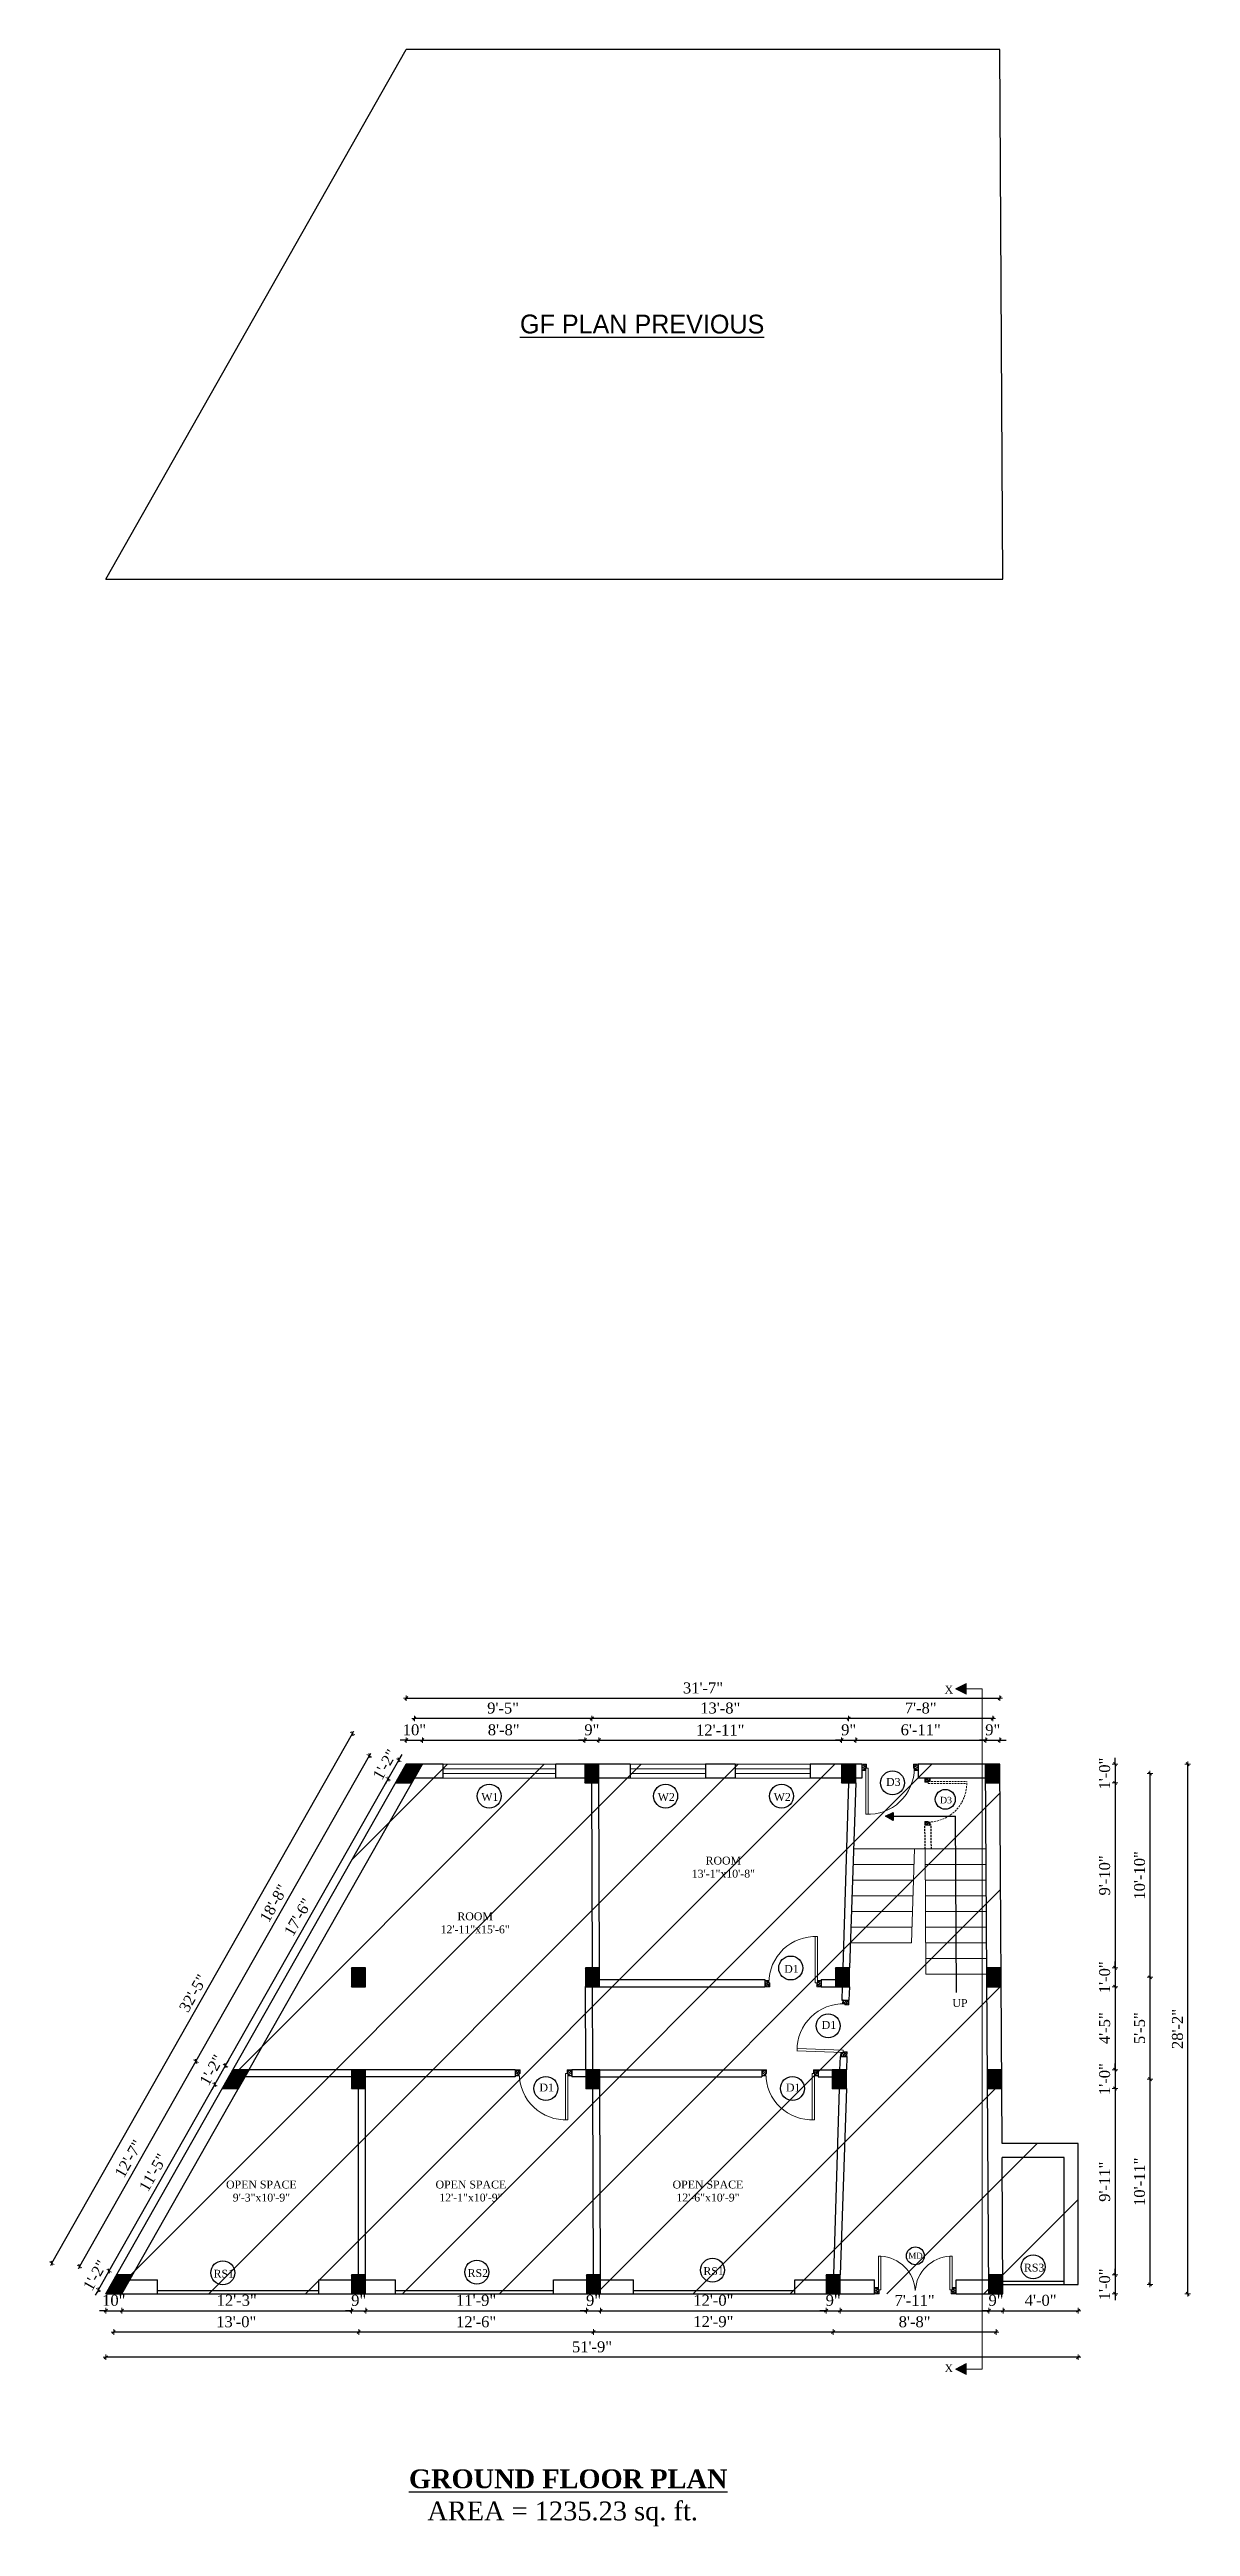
# Model space of a CAD drawing. Header units: inches. Extents: x 4069 to 291496, y -47643 to 12535.
# Drawn here: x 100919 to 101648, y 2370 to 3951 of the extents above; entities that cross this region are included whole.
import ezdxf

# ---------------------------------------------------------------- set-up
doc = ezdxf.new("R2010")
doc.units = ezdxf.units.IN
doc.header["$LTSCALE"] = 5
doc.header["$MEASUREMENT"] = 0
doc.linetypes.add('HIDDEN', pattern=[0.375, 0.25, -0.125])
for name, color, linetype, lineweight in [('A-WALL', 7, 'Continuous', 9), ('Dimension', 7, 'Continuous', 18), ('DOOR', 62, 'Continuous', 0), ('Dw', 2, 'Continuous', 18), ('tefriş', 30, 'Continuous', 9)]:
    doc.layers.add(name, color=color, linetype=linetype, lineweight=lineweight)
doc.layers.add('dim line', color=7, linetype='Continuous', lineweight=15, true_color=0xfab2b2)
doc.layers.add('TEXT', color=6, linetype='Continuous')
doc.layers.add('WALL', color=7, linetype='Continuous')
doc.styles.add('ordinary', font='times.ttf')
doc.styles.add('tt', font='stylu.ttf', dxfattribs={"height": 8})
doc.dimstyles.new('Copy of 96', dxfattribs={"dimtxt": 7, "dimasz": 4, "dimexe": 0.5, "dimexo": 0.5, "dimgap": 3, "dimtad": 1, "dimdec": 1, "dimzin": 11, "dimdsep": 46, "dimlunit": 4, "dimtxsty": 'ordinary', "dimblk": 'OBLIQUE', "dimcen": 0.09, "dimse1": 1, "dimse2": 1, "dimclrt": 6, "dimazin": 0, "dimtfac": 1, "dimtdec": 1, "dimtix": 1, "dimtmove": 2, "dimatfit": 3, "dimldrblk": 'leader', "dimfxl": 0.5, "dimfxlon": 1, "dimtolj": 1, "dimtzin": 0, "dimarcsym": 0})

msp = doc.modelspace()

# ---------------------------------------------------------------- texts
at = {"layer": 'TEXT', "linetype": 'ByBlock', "style": 'tt'}
msp.add_text('%%UGF PLAN PREVIOUS', height=12, rotation=359.97717259, dxfattribs=at).set_placement((101219.80569, 3769.4525))
at = {"layer": 'TEXT', "style": 'ordinary'}
for s, height, rotation, p in [('D3', 5, 0.00038808, (101453.61293, 2842.45251)), ('W1', 5, 0.00038808, (101195.13141, 2832.88436)), ('W2', 5, 0.00038808, (101307.78317, 2832.88436)), ('W2', 5, 0.00038808, (101381.85091, 2832.88436)), ('D3', 4.1665, 359.99961192, (101488.00441, 2831.31666)), ('D1', 5, 0.00038808, (101388.55175, 2723.15275)), ('UP', 5, 359.99961192, (101495.9726, 2701.3911)), ('D1', 5, 359.99961192, (101412.49761, 2687.39857)), ('D1', 5, 0.00038808, (101232.25819, 2647.45251)), ('D1', 5, 0.00038808, (101389.67844, 2647.45251)), ('RS1', 5, 0.00038808, (101024.15918, 2528.64575)), ('RS2', 5, 0.00038808, (101186.37797, 2529.06133)), ('RS1', 5, 0.00038808, (101336.95028, 2530.30801)), ('MD', 3.75, 359.99961192, (101467.84802, 2540.77561)), ('RS3', 5, 0.00038808, (101541.66549, 2532.49951))]:
    msp.add_text(s, height=height, rotation=rotation, dxfattribs=at).set_placement(p)
at = {"layer": 'TEXT', "char_height": 5, "attachment_point": 8, "rotation": 359.99961192, "style": 'ordinary'}
for s, insert in [('ROOM\\P13\'-1"x10\'-8"', (101349.67881, 2783.85425)), ('ROOM\\P12\'-11"x15\'-6"', (101191.17016, 2748.30349)), ('OPEN SPACE\\P9\'-3"x10\'-9"', (101054.67105, 2577.12908)), ('OPEN SPACE\\P12\'-1"x10\'-9"', (101188.44683, 2577.12908)), ('OPEN SPACE\\P12\'-6"x10\'-9"', (101339.83723, 2577.12908))]:
    msp.add_mtext_dynamic_manual_height_columns(s, width=101.5687276, gutter_width=1720.71691, heights=[0], dxfattribs=dict(at, insert=insert))
at = {"layer": 'TEXT', "char_height": 12, "width": 219.8150831, "attachment_point": 8, "rotation": 359.99961192, "style": 'ordinary'}
for s, insert in [('{\\fTimes New Roman|b1|i0|c0|p18;\\LGROUND FLOOR PLAN}', (101250.62196, 2394.04978)), ('AREA = 1235.23 sq. ft.', (101247.0372, 2369.80903))]:
    msp.add_mtext(s, dxfattribs=dict(at, insert=insert))

# ---------------------------------------------------------------- blocks, each defined once
blk = doc.blocks.new('C1a')
at = {"color": 1, "ltscale": 5}
for p, q in [((18657.7, 4625.8), (18648.7, 4625.8)), ((18648.7, 4625.8), (18648.8, 4613.8)), ((18657.8, 4613.8), (18657.7, 4625.8)), ((18648.8, 4613.8), (18657.8, 4613.8))]:
    blk.add_line(p, q, dxfattribs=at)
blk = doc.blocks.new('c2a')
at = {"color": 1, "ltscale": 5}
for p, q in [((18091.6, 4625.8), (18084.8, 4613.8)), ((18102, 4625.8), (18091.6, 4625.8)), ((18095.2, 4613.8), (18102, 4625.8)), ((18084.8, 4613.8), (18095.2, 4613.8))]:
    blk.add_line(p, q, dxfattribs=at)
blk = doc.blocks.new('A$C27B36B59')
at = {"layer": 'DOOR'}
for p, q in [((0, 4), (0, 0)), ((2.5, 4), (0, 4)), ((0, 0), (3, 0)), ((2.5, 2.5), (2.5, 4)), ((3, 2.5), (2.5, 2.5)), ((3, 0), (3, 2.5))]:
    blk.add_line(p, q, dxfattribs=at)
for centre, radius, start, end in [((-1.4, -0.5), 4.75, 22.1411, 72.838), ((1.3, 2.1), 1.64, 45.138, 144.8948), ((2.2, 0.3), 2.49, 83.3149, 152.658), ((0.1, 0.4), 2.05, 349.4875, 93.6805), ((2, -0.5), 2.01, 58.7447, 166.495), ((-0.1, 0.3), 1.13, 343.542, 86.947), ((2.1, -0.4), 1.17, 38.2816, 160.1519)]:
    blk.add_arc(centre, radius, start, end, dxfattribs=at)
blk = doc.blocks.new('D2')
at = {"layer": 'DOOR'}
for p, q in [((74474, 24047.6), (74474, 24018.1)), ((74474, 24047.6), (74475.5, 24047.6)), ((74475.5, 24047.6), (74475.5, 24018.1))]:
    blk.add_line(p, q, dxfattribs=at)
blk.add_arc((74474, 24047.6), 29.5, 180, 272.9146, dxfattribs=at)
at = {"layer": 'DOOR', "xscale": -1, "rotation": 180}
blk.add_blockref('A$C27B36B59', (74442, 24050.1), dxfattribs=at)
at = {"layer": 'DOOR', "rotation": 180}
blk.add_blockref('A$C27B36B59', (74478, 24050.1), dxfattribs=at)
blk = doc.blocks.new('smalldoor hidden')
at = {"layer": 'DOOR', "linetype": 'HIDDEN'}
for p, q in [((9851.6, -757.2), (9876.2, -757.2)), ((9851.6, -758.4), (9851.6, -757.2)), ((9851.6, -758.4), (9876.2, -758.4))]:
    blk.add_line(p, q, dxfattribs=at)
blk.add_arc((9851.6, -758.4), 24.6, 270, 2.9146, dxfattribs=at)
at = {"layer": 'DOOR', "linetype": 'HIDDEN', "yscale": 0.8333000000020547, "zscale": 0.8333000000002357, "rotation": 270}
for p, xscale in [((9849.5, -755.1), 0.8332999999984168), ((9849.5, -785.1), -0.8332999999984168)]:
    blk.add_blockref('A$C27B36B59', p, dxfattribs=dict(at, xscale=xscale))
blk = doc.blocks.new('x-x')
at = {"ltscale": 5}
for points in [[(11364, -701.5), (11364, -694.5), (11357.1, -698.1)], [(11364, -1135.5), (11364, -1128.5), (11357.1, -1132.1)]]:
    blk.add_hatch(color=256, dxfattribs=at).paths.add_polyline_path(points)
for p, q in [((11364, -694.5), (11357.1, -698.1)), ((11364, -701.5), (11364, -694.5)), ((11357.1, -698.1), (11364, -701.5)), ((11374.1, -698.1), (11364, -698.1)), ((11374.1, -698.1), (11374.1, -1132.1)), ((11364, -1128.5), (11357.1, -1132.1)), ((11357.1, -1132.1), (11364, -1135.5)), ((11364, -1135.5), (11364, -1128.5)), ((11374.1, -1132.1), (11364, -1132.1))]:
    blk.add_line(p, q, dxfattribs=at)
at = {"layer": 'A-WALL', "color": 1, "ltscale": 5}
blk.add_line((11374.1, -1120.1), (11374.1, -1132.1), dxfattribs=at)
at = {"layer": 'TEXT', "style": 'ordinary'}
for p in [(11350.1, -701), (11350.1, -1134.1)]:
    blk.add_text('X', height=5, dxfattribs=at).set_placement(p)
blk = doc.blocks.new('oblique')
at = {"color": 0, "lineweight": -2}
blk.add_line((0.25, 0.25), (-0.25, -0.25), dxfattribs=at)
at = {"layer": 'dim line', "lineweight": 9}
for p, q in [((-0.4375, 0), (0.4375, 0)), ((0, 0.4375), (0, -0.4375))]:
    blk.add_line(p, q, dxfattribs=at)
blk = doc.blocks.new('*D2654')
at = {"layer": 'A-WALL', "color": 0, "lineweight": -2, "ltscale": 50, "transparency": 16777216}
blk.add_line((101523.8, 2493.9), (101419.8, 2493.9), dxfattribs=at)
at = {"layer": 'Defpoints', "color": 0, "ltscale": 50, "transparency": 16777216}
for p in [(101419.8, 2518.3), (101523.8, 2518.3), (101419.8, 2493.9)]:
    blk.add_point(p, dxfattribs=at)
at = {"layer": 'A-WALL', "color": 0, "lineweight": -2, "ltscale": 50, "transparency": 16777216, "xscale": 4, "yscale": 4, "zscale": 4, "rotation": 180.0000000000005}
blk.add_blockref('oblique', (101419.8, 2493.9), dxfattribs=at)
at = {"layer": 'A-WALL', "color": 0, "lineweight": -2, "ltscale": 50, "transparency": 16777216, "xscale": 4, "yscale": 4, "zscale": 4}
blk.add_blockref('oblique', (101523.8, 2493.9), dxfattribs=at)
at = {"layer": 'A-WALL', "color": 6, "ltscale": 50, "transparency": 16777216, "insert": (101471.8, 2500.4), "char_height": 7, "attachment_point": 5, "style": 'ordinary'}
blk.add_mtext('\\A1;8\'-8"', dxfattribs=at)
blk = doc.blocks.new('_OBLIQUE')
at = {"color": 0, "linetype": 'ByBlock'}
blk.add_line((-0.5, -0.5), (0.5, 0.5), dxfattribs=at)
blk = doc.blocks.new('leader')
at = {"layer": 'Dimension'}
for p, q in [((0, -4.33), (0, 4.33)), ((-4.42, 0), (4.42, 0))]:
    blk.add_line(p, q, dxfattribs=at)
blk = doc.blocks.new('*D2655')
at = {"layer": 'A-WALL', "color": 0, "lineweight": -2, "ltscale": 50, "transparency": 16777216}
blk.add_line((101419.8, 2493.9), (101266.8, 2493.9), dxfattribs=at)
at = {"layer": 'Defpoints', "color": 0, "ltscale": 50, "transparency": 16777216}
for p in [(101266.8, 2518.3), (101419.8, 2518.3), (101266.8, 2493.9)]:
    blk.add_point(p, dxfattribs=at)
at = {"layer": 'A-WALL', "color": 0, "lineweight": -2, "ltscale": 50, "transparency": 16777216, "xscale": 4, "yscale": 4, "zscale": 4, "rotation": 180}
blk.add_blockref('oblique', (101266.8, 2493.9), dxfattribs=at)
at = {"layer": 'A-WALL', "color": 0, "lineweight": -2, "ltscale": 50, "transparency": 16777216, "xscale": 4, "yscale": 4, "zscale": 4}
blk.add_blockref('oblique', (101419.8, 2493.9), dxfattribs=at)
at = {"layer": 'A-WALL', "color": 6, "ltscale": 50, "transparency": 16777216, "insert": (101343.3, 2500.5), "char_height": 7, "attachment_point": 5, "style": 'ordinary'}
blk.add_mtext('\\A1;12\'-9"', dxfattribs=at)
blk = doc.blocks.new('*D2656')
at = {"layer": 'A-WALL', "color": 0, "lineweight": -2, "ltscale": 50, "transparency": 16777216}
blk.add_line((101266.8, 2493.9), (101116.8, 2493.9), dxfattribs=at)
at = {"layer": 'Defpoints', "color": 0, "ltscale": 50, "transparency": 16777216}
for p in [(101116.8, 2518.3), (101266.8, 2518.3), (101116.8, 2493.9)]:
    blk.add_point(p, dxfattribs=at)
at = {"layer": 'A-WALL', "color": 0, "lineweight": -2, "ltscale": 50, "transparency": 16777216, "xscale": 4, "yscale": 4, "zscale": 4, "rotation": 180}
blk.add_blockref('oblique', (101116.8, 2493.9), dxfattribs=at)
at = {"layer": 'A-WALL', "color": 0, "lineweight": -2, "ltscale": 50, "transparency": 16777216, "xscale": 4, "yscale": 4, "zscale": 4}
blk.add_blockref('oblique', (101266.8, 2493.9), dxfattribs=at)
at = {"layer": 'A-WALL', "color": 6, "ltscale": 50, "transparency": 16777216, "insert": (101191.8, 2500.4), "char_height": 7, "attachment_point": 5, "style": 'ordinary'}
blk.add_mtext('\\A1;12\'-6"', dxfattribs=at)
blk = doc.blocks.new('*D2657')
at = {"layer": 'A-WALL', "color": 0, "lineweight": -2, "ltscale": 50, "transparency": 16777216}
blk.add_line((101116.8, 2493.9), (100960.4, 2493.9), dxfattribs=at)
at = {"layer": 'Defpoints', "color": 0, "ltscale": 50, "transparency": 16777216}
for p in [(100960.4, 2518.3), (101116.8, 2518.3), (100960.4, 2493.9)]:
    blk.add_point(p, dxfattribs=at)
at = {"layer": 'A-WALL', "color": 0, "lineweight": -2, "ltscale": 50, "transparency": 16777216, "xscale": 4, "yscale": 4, "zscale": 4, "rotation": 180}
blk.add_blockref('oblique', (100960.4, 2493.9), dxfattribs=at)
at = {"layer": 'A-WALL', "color": 0, "lineweight": -2, "ltscale": 50, "transparency": 16777216, "xscale": 4, "yscale": 4, "zscale": 4}
blk.add_blockref('oblique', (101116.8, 2493.9), dxfattribs=at)
at = {"layer": 'A-WALL', "color": 6, "ltscale": 50, "transparency": 16777216, "insert": (101038.6, 2500.4), "char_height": 7, "attachment_point": 5, "style": 'ordinary'}
blk.add_mtext('\\A1;13\'-0"', dxfattribs=at)
blk = doc.blocks.new('*D2643')
at = {"layer": 'A-WALL', "color": 0, "lineweight": -2, "ltscale": 50, "transparency": 16777216}
blk.add_line((101576.3, 2477.8), (100955.3, 2477.8), dxfattribs=at)
at = {"layer": 'Defpoints', "color": 0, "ltscale": 50, "transparency": 16777216}
for p in [(100955.3, 2521.5), (101576.3, 2527.5), (100955.3, 2477.8)]:
    blk.add_point(p, dxfattribs=at)
at = {"layer": 'A-WALL', "color": 0, "lineweight": -2, "ltscale": 50, "transparency": 16777216, "xscale": 4, "yscale": 4, "zscale": 4, "rotation": 180}
blk.add_blockref('oblique', (100955.3, 2477.8), dxfattribs=at)
at = {"layer": 'A-WALL', "color": 0, "lineweight": -2, "ltscale": 50, "transparency": 16777216, "xscale": 4, "yscale": 4, "zscale": 4}
blk.add_blockref('oblique', (101576.3, 2477.8), dxfattribs=at)
at = {"layer": 'A-WALL', "color": 6, "ltscale": 50, "transparency": 16777216, "insert": (101265.8, 2484.4), "char_height": 7, "attachment_point": 5, "style": 'ordinary'}
blk.add_mtext('\\A1;51\'-9"', dxfattribs=at)
blk = doc.blocks.new('*D2658')
at = {"layer": 'A-WALL', "color": 0, "lineweight": -2, "ltscale": 50, "transparency": 16777216}
for p, q in [((100950.6, 2520.9), (100957.4, 2532.9)), ((100957.4, 2532.9), (100959.4, 2536.4)), ((100950.6, 2520.9), (100948.6, 2517.5))]:
    blk.add_line(p, q, dxfattribs=at)
at = {"layer": 'Defpoints', "color": 0, "ltscale": 50, "transparency": 16777216}
for p in [(100957.4, 2532.9), (100962.1, 2530.3), (100955.3, 2518.3)]:
    blk.add_point(p, dxfattribs=at)
at = {"layer": 'A-WALL', "color": 0, "lineweight": -2, "ltscale": 50, "transparency": 16777216, "xscale": 4, "yscale": 4, "zscale": 4}
for p, rotation in [((100957.4, 2532.9), 240.4114854942634), ((100950.6, 2520.9), 60.41148549426335)]:
    blk.add_blockref('oblique', p, dxfattribs=dict(at, rotation=rotation))
at = {"layer": 'A-WALL', "color": 6, "ltscale": 50, "transparency": 16777216, "insert": (100948.4, 2530.1), "char_height": 7, "attachment_point": 5, "rotation": 60.4115, "style": 'ordinary'}
blk.add_mtext('\\A1;1\'-2"', dxfattribs=at)
blk = doc.blocks.new('*D2659')
at = {"layer": 'A-WALL', "color": 0, "lineweight": -2, "ltscale": 50, "transparency": 16777216}
blk.add_line((100957.4, 2532.9), (101025, 2651.9), dxfattribs=at)
at = {"layer": 'Defpoints', "color": 0, "ltscale": 50, "transparency": 16777216}
for p in [(101025, 2651.9), (101029.6, 2649.3), (100962.1, 2530.3)]:
    blk.add_point(p, dxfattribs=at)
at = {"layer": 'A-WALL', "color": 0, "lineweight": -2, "ltscale": 50, "transparency": 16777216, "xscale": 4, "yscale": 4, "zscale": 4}
for p, rotation in [((101025, 2651.9), 60.41148549456572), ((100957.4, 2532.9), 240.4114854945657)]:
    blk.add_blockref('oblique', p, dxfattribs=dict(at, rotation=rotation))
at = {"layer": 'A-WALL', "color": 6, "ltscale": 50, "transparency": 16777216, "insert": (100985.5, 2595.7), "char_height": 7, "attachment_point": 5, "rotation": 60.4115, "style": 'ordinary'}
blk.add_mtext('\\A1;11\'-5"', dxfattribs=at)
blk = doc.blocks.new('*D2660')
at = {"layer": 'A-WALL', "color": 0, "lineweight": -2, "ltscale": 50, "transparency": 16777216}
for p, q in [((101025, 2651.9), (101031.8, 2663.9)), ((101031.8, 2663.9), (101033.8, 2667.4)), ((101025, 2651.9), (101023, 2648.5))]:
    blk.add_line(p, q, dxfattribs=at)
at = {"layer": 'Defpoints', "color": 0, "ltscale": 50, "transparency": 16777216}
for p in [(101031.8, 2663.9), (101036.5, 2661.3), (101029.6, 2649.3)]:
    blk.add_point(p, dxfattribs=at)
at = {"layer": 'A-WALL', "color": 0, "lineweight": -2, "ltscale": 50, "transparency": 16777216, "xscale": 4, "yscale": 4, "zscale": 4}
for p, rotation in [((101031.8, 2663.9), 240.4114854945657), ((101025, 2651.9), 60.41148549456575)]:
    blk.add_blockref('oblique', p, dxfattribs=dict(at, rotation=rotation))
at = {"layer": 'A-WALL', "color": 6, "ltscale": 50, "transparency": 16777216, "insert": (101022.8, 2661.1), "char_height": 7, "attachment_point": 5, "rotation": 60.4115, "style": 'ordinary'}
blk.add_mtext('\\A1;1\'-2"', dxfattribs=at)
blk = doc.blocks.new('*D2661')
at = {"layer": 'A-WALL', "color": 0, "lineweight": -2, "ltscale": 50, "transparency": 16777216}
blk.add_line((101031.8, 2663.9), (101135.7, 2846.9), dxfattribs=at)
at = {"layer": 'Defpoints', "color": 0, "ltscale": 50, "transparency": 16777216}
for p in [(101135.7, 2846.9), (101140.4, 2844.3), (101036.5, 2661.3)]:
    blk.add_point(p, dxfattribs=at)
at = {"layer": 'A-WALL', "color": 0, "lineweight": -2, "ltscale": 50, "transparency": 16777216, "xscale": 4, "yscale": 4, "zscale": 4}
for p, rotation in [((101135.7, 2846.9), 60.41148549456572), ((101031.8, 2663.9), 240.4114854945657)]:
    blk.add_blockref('oblique', p, dxfattribs=dict(at, rotation=rotation))
at = {"layer": 'A-WALL', "color": 6, "ltscale": 50, "transparency": 16777216, "insert": (101078.1, 2758.7), "char_height": 7, "attachment_point": 5, "rotation": 60.4115, "style": 'ordinary'}
blk.add_mtext('\\A1;17\'-6"', dxfattribs=at)
blk = doc.blocks.new('*D2662')
at = {"layer": 'A-WALL', "color": 0, "lineweight": -2, "ltscale": 50, "transparency": 16777216}
for p, q in [((101142.5, 2858.9), (101144.5, 2862.4)), ((101135.7, 2846.9), (101133.8, 2843.5)), ((101135.7, 2846.9), (101142.5, 2858.9))]:
    blk.add_line(p, q, dxfattribs=at)
at = {"layer": 'Defpoints', "color": 0, "ltscale": 50, "transparency": 16777216}
for p in [(101142.5, 2858.9), (101147.2, 2856.3), (101140.4, 2844.3)]:
    blk.add_point(p, dxfattribs=at)
at = {"layer": 'A-WALL', "color": 0, "lineweight": -2, "ltscale": 50, "transparency": 16777216, "xscale": 4, "yscale": 4, "zscale": 4}
for p, rotation in [((101142.5, 2858.9), 240.4114854945657), ((101135.7, 2846.9), 60.41148549456575)]:
    blk.add_blockref('oblique', p, dxfattribs=dict(at, rotation=rotation))
at = {"layer": 'A-WALL', "color": 6, "ltscale": 50, "transparency": 16777216, "insert": (101133.5, 2856.1), "char_height": 7, "attachment_point": 5, "rotation": 60.4115, "style": 'ordinary'}
blk.add_mtext('\\A1;1\'-2"', dxfattribs=at)
blk = doc.blocks.new('*D2663')
at = {"layer": 'A-WALL', "color": 0, "lineweight": -2, "ltscale": 50, "transparency": 16777216}
blk.add_line((101123.6, 2861.7), (101012.9, 2666.7), dxfattribs=at)
at = {"layer": 'Defpoints', "color": 0, "ltscale": 50, "transparency": 16777216}
for p in [(101143.8, 2850.3), (101012.9, 2666.7), (101033.1, 2655.3)]:
    blk.add_point(p, dxfattribs=at)
at = {"layer": 'A-WALL', "color": 0, "lineweight": -2, "ltscale": 50, "transparency": 16777216, "xscale": 4, "yscale": 4, "zscale": 4}
for p, rotation in [((101123.6, 2861.7), 60.41148549426671), ((101012.9, 2666.7), 240.4114854942667)]:
    blk.add_blockref('oblique', p, dxfattribs=dict(at, rotation=rotation))
at = {"layer": 'A-WALL', "color": 6, "ltscale": 50, "transparency": 16777216, "insert": (101062.6, 2767.5), "char_height": 7, "attachment_point": 5, "rotation": 60.4115, "style": 'ordinary'}
blk.add_mtext('\\A1;18\'-8"', dxfattribs=at)
blk = doc.blocks.new('*D2664')
at = {"layer": 'A-WALL', "color": 0, "lineweight": -2, "ltscale": 50, "transparency": 16777216}
blk.add_line((101012.9, 2666.7), (100938.5, 2535.7), dxfattribs=at)
at = {"layer": 'Defpoints', "color": 0, "ltscale": 50, "transparency": 16777216}
for p in [(101033.1, 2655.3), (100938.5, 2535.7), (100958.7, 2524.3)]:
    blk.add_point(p, dxfattribs=at)
at = {"layer": 'A-WALL', "color": 0, "lineweight": -2, "ltscale": 50, "transparency": 16777216, "xscale": 4, "yscale": 4, "zscale": 4}
for p, rotation in [((101012.9, 2666.7), 60.41148549456575), ((100938.5, 2535.7), 240.4114854945657)]:
    blk.add_blockref('oblique', p, dxfattribs=dict(at, rotation=rotation))
at = {"layer": 'A-WALL', "color": 6, "ltscale": 50, "transparency": 16777216, "insert": (100970, 2604.5), "char_height": 7, "attachment_point": 5, "rotation": 60.4115, "style": 'ordinary'}
blk.add_mtext('\\A1;12\'-7"', dxfattribs=at)
blk = doc.blocks.new('*D2644')
at = {"layer": 'A-WALL', "color": 0, "lineweight": -2, "ltscale": 50, "transparency": 16777216}
blk.add_line((100920.9, 2537.8), (101112.8, 2875.8), dxfattribs=at)
at = {"layer": 'Defpoints', "color": 0, "ltscale": 50, "transparency": 16777216}
for p in [(101112.8, 2875.8), (101147.2, 2856.3), (100955.3, 2518.3)]:
    blk.add_point(p, dxfattribs=at)
at = {"layer": 'A-WALL', "color": 0, "lineweight": -2, "ltscale": 50, "transparency": 16777216, "xscale": 4, "yscale": 4, "zscale": 4}
for p, rotation in [((101112.8, 2875.8), 60.41148549426746), ((100920.9, 2537.8), 240.4114854942675)]:
    blk.add_blockref('oblique', p, dxfattribs=dict(at, rotation=rotation))
at = {"layer": 'A-WALL', "color": 6, "ltscale": 50, "transparency": 16777216, "insert": (101011.1, 2710.1), "char_height": 7, "attachment_point": 5, "rotation": 60.4115, "style": 'ordinary'}
blk.add_mtext('\\A1;32\'-5"', dxfattribs=at)
blk = doc.blocks.new('*D2665')
at = {"layer": 'A-WALL', "color": 0, "lineweight": -2, "ltscale": 50, "transparency": 16777216}
for p, q in [((101147.2, 2871.6), (101143.2, 2871.6)), ((101147.2, 2871.6), (101157.5, 2871.6)), ((101157.5, 2871.6), (101161.5, 2871.6))]:
    blk.add_line(p, q, dxfattribs=at)
at = {"layer": 'Defpoints', "color": 0, "ltscale": 50, "transparency": 16777216}
for p in [(101157.5, 2871.6), (101147.2, 2856.3), (101157.5, 2856.3)]:
    blk.add_point(p, dxfattribs=at)
at = {"layer": 'A-WALL', "color": 0, "lineweight": -2, "ltscale": 50, "transparency": 16777216, "xscale": 4, "yscale": 4, "zscale": 4}
blk.add_blockref('oblique', (101147.2, 2871.6), dxfattribs=at)
at = {"layer": 'A-WALL', "color": 0, "lineweight": -2, "ltscale": 50, "transparency": 16777216, "xscale": 4, "yscale": 4, "zscale": 4, "rotation": 180}
blk.add_blockref('oblique', (101157.5, 2871.6), dxfattribs=at)
at = {"layer": 'A-WALL', "color": 6, "ltscale": 50, "transparency": 16777216, "insert": (101152.4, 2878.2), "char_height": 7, "attachment_point": 5, "style": 'ordinary'}
blk.add_mtext('\\A1;10"', dxfattribs=at)
blk = doc.blocks.new('*D2666')
at = {"layer": 'A-WALL', "color": 0, "lineweight": -2, "ltscale": 50, "transparency": 16777216}
blk.add_line((101157.5, 2871.6), (101261.2, 2871.6), dxfattribs=at)
at = {"layer": 'Defpoints', "color": 0, "ltscale": 50, "transparency": 16777216}
for p in [(101261.2, 2871.6), (101157.5, 2856.3), (101261.2, 2856.3)]:
    blk.add_point(p, dxfattribs=at)
at = {"layer": 'A-WALL', "color": 0, "lineweight": -2, "ltscale": 50, "transparency": 16777216, "xscale": 4, "yscale": 4, "zscale": 4}
for p, rotation in [((101157.5, 2871.6), 180.0000000000261), ((101261.2, 2871.6), 2.605510395054913e-11)]:
    blk.add_blockref('oblique', p, dxfattribs=dict(at, rotation=rotation))
at = {"layer": 'A-WALL', "color": 6, "ltscale": 50, "transparency": 16777216, "insert": (101209.4, 2878.2), "char_height": 7, "attachment_point": 5, "style": 'ordinary'}
blk.add_mtext('\\A1;8\'-8"', dxfattribs=at)
blk = doc.blocks.new('*D2667')
at = {"layer": 'A-WALL', "color": 0, "lineweight": -2, "ltscale": 50, "transparency": 16777216}
for p, q in [((101261.2, 2871.6), (101257.2, 2871.6)), ((101261.2, 2871.6), (101270.2, 2871.6)), ((101270.2, 2871.6), (101274.2, 2871.6))]:
    blk.add_line(p, q, dxfattribs=at)
at = {"layer": 'Defpoints', "color": 0, "ltscale": 50, "transparency": 16777216}
for p in [(101270.2, 2871.6), (101261.2, 2856.3), (101270.2, 2856.3)]:
    blk.add_point(p, dxfattribs=at)
at = {"layer": 'A-WALL', "color": 0, "lineweight": -2, "ltscale": 50, "transparency": 16777216, "xscale": 4, "yscale": 4, "zscale": 4}
for p, rotation in [((101261.2, 2871.6), 2.605915483400167e-11), ((101270.2, 2871.6), 180.0000000000261)]:
    blk.add_blockref('oblique', p, dxfattribs=dict(at, rotation=rotation))
at = {"layer": 'A-WALL', "color": 6, "ltscale": 50, "transparency": 16777216, "insert": (101265.7, 2878.2), "char_height": 7, "attachment_point": 5, "style": 'ordinary'}
blk.add_mtext('\\A1;9"', dxfattribs=at)
blk = doc.blocks.new('*D2668')
at = {"layer": 'A-WALL', "color": 0, "lineweight": -2, "ltscale": 50, "transparency": 16777216}
blk.add_line((101270.2, 2871.6), (101425.2, 2871.6), dxfattribs=at)
at = {"layer": 'Defpoints', "color": 0, "ltscale": 50, "transparency": 16777216}
for p in [(101425.2, 2871.6), (101270.2, 2856.3), (101425.2, 2856.3)]:
    blk.add_point(p, dxfattribs=at)
at = {"layer": 'A-WALL', "color": 0, "lineweight": -2, "ltscale": 50, "transparency": 16777216, "xscale": 4, "yscale": 4, "zscale": 4}
for p, rotation in [((101270.2, 2871.6), 180.0000000000261), ((101425.2, 2871.6), 2.605510395054913e-11)]:
    blk.add_blockref('oblique', p, dxfattribs=dict(at, rotation=rotation))
at = {"layer": 'A-WALL', "color": 6, "ltscale": 50, "transparency": 16777216, "insert": (101347.7, 2878.1), "char_height": 7, "attachment_point": 5, "style": 'ordinary'}
blk.add_mtext('\\A1;12\'-11"', dxfattribs=at)
blk = doc.blocks.new('*D2669')
at = {"layer": 'A-WALL', "color": 0, "lineweight": -2, "ltscale": 50, "transparency": 16777216}
for p, q in [((101425.2, 2871.6), (101421.2, 2871.6)), ((101425.2, 2871.6), (101434.2, 2871.6)), ((101434.2, 2871.6), (101438.2, 2871.6))]:
    blk.add_line(p, q, dxfattribs=at)
at = {"layer": 'Defpoints', "color": 0, "ltscale": 50, "transparency": 16777216}
for p in [(101434.2, 2871.6), (101425.2, 2856.3), (101434.2, 2856.3)]:
    blk.add_point(p, dxfattribs=at)
at = {"layer": 'A-WALL', "color": 0, "lineweight": -2, "ltscale": 50, "transparency": 16777216, "xscale": 4, "yscale": 4, "zscale": 4}
for p, rotation in [((101425.2, 2871.6), 2.605915483400167e-11), ((101434.2, 2871.6), 180.0000000000261)]:
    blk.add_blockref('oblique', p, dxfattribs=dict(at, rotation=rotation))
at = {"layer": 'A-WALL', "color": 6, "ltscale": 50, "transparency": 16777216, "insert": (101429.7, 2878.2), "char_height": 7, "attachment_point": 5, "style": 'ordinary'}
blk.add_mtext('\\A1;9"', dxfattribs=at)
blk = doc.blocks.new('*D2670')
at = {"layer": 'A-WALL', "color": 0, "lineweight": -2, "ltscale": 50, "transparency": 16777216}
blk.add_line((101434.2, 2871.6), (101517.2, 2871.6), dxfattribs=at)
at = {"layer": 'Defpoints', "color": 0, "ltscale": 50, "transparency": 16777216}
for p in [(101517.2, 2871.6), (101434.2, 2856.3), (101517.2, 2856.3)]:
    blk.add_point(p, dxfattribs=at)
at = {"layer": 'A-WALL', "color": 0, "lineweight": -2, "ltscale": 50, "transparency": 16777216, "xscale": 4, "yscale": 4, "zscale": 4}
for p, rotation in [((101434.2, 2871.6), 180.0000000000261), ((101517.2, 2871.6), 2.605510395054913e-11)]:
    blk.add_blockref('oblique', p, dxfattribs=dict(at, rotation=rotation))
at = {"layer": 'A-WALL', "color": 6, "ltscale": 50, "transparency": 16777216, "insert": (101475.7, 2878.2), "char_height": 7, "attachment_point": 5, "style": 'ordinary'}
blk.add_mtext('\\A1;6\'-11"', dxfattribs=at)
blk = doc.blocks.new('*D2671')
at = {"layer": 'A-WALL', "color": 0, "lineweight": -2, "ltscale": 50, "transparency": 16777216}
for p, q in [((101517.2, 2871.6), (101513.2, 2871.6)), ((101517.2, 2871.6), (101526.2, 2871.6)), ((101526.2, 2871.6), (101530.2, 2871.6))]:
    blk.add_line(p, q, dxfattribs=at)
at = {"layer": 'Defpoints', "color": 0, "ltscale": 50, "transparency": 16777216}
for p in [(101526.2, 2871.6), (101517.2, 2856.3), (101526.2, 2856.3)]:
    blk.add_point(p, dxfattribs=at)
at = {"layer": 'A-WALL', "color": 0, "lineweight": -2, "ltscale": 50, "transparency": 16777216, "xscale": 4, "yscale": 4, "zscale": 4}
for p, rotation in [((101517.2, 2871.6), 2.605915483400167e-11), ((101526.2, 2871.6), 180.0000000000261)]:
    blk.add_blockref('oblique', p, dxfattribs=dict(at, rotation=rotation))
at = {"layer": 'A-WALL', "color": 6, "ltscale": 50, "transparency": 16777216, "insert": (101521.7, 2878.2), "char_height": 7, "attachment_point": 5, "style": 'ordinary'}
blk.add_mtext('\\A1;9"', dxfattribs=at)
blk = doc.blocks.new('*D2672')
at = {"layer": 'A-WALL', "color": 0, "lineweight": -2, "ltscale": 50, "transparency": 16777216}
blk.add_line((101521.7, 2885.5), (101429.7, 2885.5), dxfattribs=at)
at = {"layer": 'Defpoints', "color": 0, "ltscale": 50, "transparency": 16777216}
for p in [(101429.7, 2885.5), (101429.7, 2856.3), (101521.7, 2856.3)]:
    blk.add_point(p, dxfattribs=at)
at = {"layer": 'A-WALL', "color": 0, "lineweight": -2, "ltscale": 50, "transparency": 16777216, "xscale": 4, "yscale": 4, "zscale": 4, "rotation": 180}
blk.add_blockref('oblique', (101429.7, 2885.5), dxfattribs=at)
at = {"layer": 'A-WALL', "color": 0, "lineweight": -2, "ltscale": 50, "transparency": 16777216, "xscale": 4, "yscale": 4, "zscale": 4}
blk.add_blockref('oblique', (101521.7, 2885.5), dxfattribs=at)
at = {"layer": 'A-WALL', "color": 6, "ltscale": 50, "transparency": 16777216, "insert": (101475.7, 2892.1), "char_height": 7, "attachment_point": 5, "style": 'ordinary'}
blk.add_mtext('\\A1;7\'-8"', dxfattribs=at)
blk = doc.blocks.new('*D2673')
at = {"layer": 'A-WALL', "color": 0, "lineweight": -2, "ltscale": 50, "transparency": 16777216}
blk.add_line((101429.7, 2885.5), (101265.7, 2885.5), dxfattribs=at)
at = {"layer": 'Defpoints', "color": 0, "ltscale": 50, "transparency": 16777216}
for p in [(101265.7, 2885.5), (101265.7, 2856.3), (101429.7, 2856.3)]:
    blk.add_point(p, dxfattribs=at)
at = {"layer": 'A-WALL', "color": 0, "lineweight": -2, "ltscale": 50, "transparency": 16777216, "xscale": 4, "yscale": 4, "zscale": 4, "rotation": 180}
blk.add_blockref('oblique', (101265.7, 2885.5), dxfattribs=at)
at = {"layer": 'A-WALL', "color": 0, "lineweight": -2, "ltscale": 50, "transparency": 16777216, "xscale": 4, "yscale": 4, "zscale": 4}
blk.add_blockref('oblique', (101429.7, 2885.5), dxfattribs=at)
at = {"layer": 'A-WALL', "color": 6, "ltscale": 50, "transparency": 16777216, "insert": (101347.7, 2892.1), "char_height": 7, "attachment_point": 5, "style": 'ordinary'}
blk.add_mtext('\\A1;13\'-8"', dxfattribs=at)
blk = doc.blocks.new('*D2674')
at = {"layer": 'A-WALL', "color": 0, "lineweight": -2, "ltscale": 50, "transparency": 16777216}
blk.add_line((101265.7, 2885.5), (101152.4, 2885.5), dxfattribs=at)
at = {"layer": 'Defpoints', "color": 0, "ltscale": 50, "transparency": 16777216}
for p in [(101152.4, 2885.5), (101152.4, 2856.3), (101265.7, 2856.3)]:
    blk.add_point(p, dxfattribs=at)
at = {"layer": 'A-WALL', "color": 0, "lineweight": -2, "ltscale": 50, "transparency": 16777216, "xscale": 4, "yscale": 4, "zscale": 4, "rotation": 180}
blk.add_blockref('oblique', (101152.4, 2885.5), dxfattribs=at)
at = {"layer": 'A-WALL', "color": 0, "lineweight": -2, "ltscale": 50, "transparency": 16777216, "xscale": 4, "yscale": 4, "zscale": 4}
blk.add_blockref('oblique', (101265.7, 2885.5), dxfattribs=at)
at = {"layer": 'A-WALL', "color": 6, "ltscale": 50, "transparency": 16777216, "insert": (101209, 2892.1), "char_height": 7, "attachment_point": 5, "style": 'ordinary'}
blk.add_mtext('\\A1;9\'-5"', dxfattribs=at)
blk = doc.blocks.new('*D2645')
at = {"layer": 'A-WALL', "color": 0, "lineweight": -2, "ltscale": 50, "transparency": 16777216}
blk.add_line((101147.2, 2898.4), (101526.2, 2898.4), dxfattribs=at)
at = {"layer": 'Defpoints', "color": 0, "ltscale": 50, "transparency": 16777216}
for p in [(101526.2, 2898.4), (101147.2, 2856.3), (101526.2, 2856.3)]:
    blk.add_point(p, dxfattribs=at)
at = {"layer": 'A-WALL', "color": 0, "lineweight": -2, "ltscale": 50, "transparency": 16777216, "xscale": 4, "yscale": 4, "zscale": 4, "rotation": 180}
blk.add_blockref('oblique', (101147.2, 2898.4), dxfattribs=at)
at = {"layer": 'A-WALL', "color": 0, "lineweight": -2, "ltscale": 50, "transparency": 16777216, "xscale": 4, "yscale": 4, "zscale": 4}
blk.add_blockref('oblique', (101526.2, 2898.4), dxfattribs=at)
at = {"layer": 'A-WALL', "color": 6, "ltscale": 50, "transparency": 16777216, "insert": (101336.7, 2904.9), "char_height": 7, "attachment_point": 5, "style": 'ordinary'}
blk.add_mtext('\\A1;31\'-7"', dxfattribs=at)
blk = doc.blocks.new('*D2646')
at = {"layer": 'A-WALL', "color": 0, "lineweight": -2, "ltscale": 50, "transparency": 16777216}
for p, q in [((100955.3, 2507.5), (100951.3, 2507.5)), ((100955.3, 2507.5), (100965.6, 2507.5)), ((100965.6, 2507.5), (100969.6, 2507.5))]:
    blk.add_line(p, q, dxfattribs=at)
at = {"layer": 'Defpoints', "color": 0, "ltscale": 50, "transparency": 16777216}
for p in [(100955.3, 2518.3), (100965.6, 2518.3), (100965.6, 2507.5)]:
    blk.add_point(p, dxfattribs=at)
at = {"layer": 'A-WALL', "color": 0, "lineweight": -2, "ltscale": 50, "transparency": 16777216, "xscale": 4, "yscale": 4, "zscale": 4}
blk.add_blockref('oblique', (100955.3, 2507.5), dxfattribs=at)
at = {"layer": 'A-WALL', "color": 0, "lineweight": -2, "ltscale": 50, "transparency": 16777216, "xscale": 4, "yscale": 4, "zscale": 4, "rotation": 180}
blk.add_blockref('oblique', (100965.6, 2507.5), dxfattribs=at)
at = {"layer": 'A-WALL', "color": 6, "ltscale": 50, "transparency": 16777216, "insert": (100960.4, 2514.1), "char_height": 7, "attachment_point": 5, "style": 'ordinary'}
blk.add_mtext('\\A1;10"', dxfattribs=at)
blk = doc.blocks.new('*D2647')
at = {"layer": 'A-WALL', "color": 0, "lineweight": -2, "ltscale": 50, "transparency": 16777216}
blk.add_line((100965.6, 2507.5), (101112.3, 2507.5), dxfattribs=at)
at = {"layer": 'Defpoints', "color": 0, "ltscale": 50, "transparency": 16777216}
for p in [(100965.6, 2518.3), (101112.3, 2518.3), (101112.3, 2507.5)]:
    blk.add_point(p, dxfattribs=at)
at = {"layer": 'A-WALL', "color": 0, "lineweight": -2, "ltscale": 50, "transparency": 16777216, "xscale": 4, "yscale": 4, "zscale": 4, "rotation": 180}
blk.add_blockref('oblique', (100965.6, 2507.5), dxfattribs=at)
at = {"layer": 'A-WALL', "color": 0, "lineweight": -2, "ltscale": 50, "transparency": 16777216, "xscale": 4, "yscale": 4, "zscale": 4}
blk.add_blockref('oblique', (101112.3, 2507.5), dxfattribs=at)
at = {"layer": 'A-WALL', "color": 6, "ltscale": 50, "transparency": 16777216, "insert": (101038.9, 2514.1), "char_height": 7, "attachment_point": 5, "style": 'ordinary'}
blk.add_mtext('\\A1;12\'-3"', dxfattribs=at)
blk = doc.blocks.new('*D2648')
at = {"layer": 'A-WALL', "color": 0, "lineweight": -2, "ltscale": 50, "transparency": 16777216}
for p, q in [((101112.3, 2507.5), (101108.3, 2507.5)), ((101112.3, 2507.5), (101121.3, 2507.5)), ((101121.3, 2507.5), (101125.3, 2507.5))]:
    blk.add_line(p, q, dxfattribs=at)
at = {"layer": 'Defpoints', "color": 0, "ltscale": 50, "transparency": 16777216}
for p in [(101112.3, 2518.3), (101121.3, 2518.3), (101121.3, 2507.5)]:
    blk.add_point(p, dxfattribs=at)
at = {"layer": 'A-WALL', "color": 0, "lineweight": -2, "ltscale": 50, "transparency": 16777216, "xscale": 4, "yscale": 4, "zscale": 4}
blk.add_blockref('oblique', (101112.3, 2507.5), dxfattribs=at)
at = {"layer": 'A-WALL', "color": 0, "lineweight": -2, "ltscale": 50, "transparency": 16777216, "xscale": 4, "yscale": 4, "zscale": 4, "rotation": 180}
blk.add_blockref('oblique', (101121.3, 2507.5), dxfattribs=at)
at = {"layer": 'A-WALL', "color": 6, "ltscale": 50, "transparency": 16777216, "insert": (101116.8, 2514.1), "char_height": 7, "attachment_point": 5, "style": 'ordinary'}
blk.add_mtext('\\A1;9"', dxfattribs=at)
blk = doc.blocks.new('*D2649')
at = {"layer": 'A-WALL', "color": 0, "lineweight": -2, "ltscale": 50, "transparency": 16777216}
blk.add_line((101121.3, 2507.5), (101262.3, 2507.5), dxfattribs=at)
at = {"layer": 'Defpoints', "color": 0, "ltscale": 50, "transparency": 16777216}
for p in [(101121.3, 2518.3), (101262.3, 2518.3), (101262.3, 2507.5)]:
    blk.add_point(p, dxfattribs=at)
at = {"layer": 'A-WALL', "color": 0, "lineweight": -2, "ltscale": 50, "transparency": 16777216, "xscale": 4, "yscale": 4, "zscale": 4, "rotation": 180}
blk.add_blockref('oblique', (101121.3, 2507.5), dxfattribs=at)
at = {"layer": 'A-WALL', "color": 0, "lineweight": -2, "ltscale": 50, "transparency": 16777216, "xscale": 4, "yscale": 4, "zscale": 4}
blk.add_blockref('oblique', (101262.3, 2507.5), dxfattribs=at)
at = {"layer": 'A-WALL', "color": 6, "ltscale": 50, "transparency": 16777216, "insert": (101191.8, 2514.1), "char_height": 7, "attachment_point": 5, "style": 'ordinary'}
blk.add_mtext('\\A1;11\'-9"', dxfattribs=at)
blk = doc.blocks.new('*D2650')
at = {"layer": 'A-WALL', "color": 0, "lineweight": -2, "ltscale": 50, "transparency": 16777216}
for p, q in [((101262.3, 2507.5), (101258.3, 2507.5)), ((101262.3, 2507.5), (101271.3, 2507.5)), ((101271.3, 2507.5), (101275.3, 2507.5))]:
    blk.add_line(p, q, dxfattribs=at)
at = {"layer": 'Defpoints', "color": 0, "ltscale": 50, "transparency": 16777216}
for p in [(101262.3, 2518.3), (101271.3, 2518.3), (101271.3, 2507.5)]:
    blk.add_point(p, dxfattribs=at)
at = {"layer": 'A-WALL', "color": 0, "lineweight": -2, "ltscale": 50, "transparency": 16777216, "xscale": 4, "yscale": 4, "zscale": 4}
blk.add_blockref('oblique', (101262.3, 2507.5), dxfattribs=at)
at = {"layer": 'A-WALL', "color": 0, "lineweight": -2, "ltscale": 50, "transparency": 16777216, "xscale": 4, "yscale": 4, "zscale": 4, "rotation": 180}
blk.add_blockref('oblique', (101271.3, 2507.5), dxfattribs=at)
at = {"layer": 'A-WALL', "color": 6, "ltscale": 50, "transparency": 16777216, "insert": (101266.8, 2514.1), "char_height": 7, "attachment_point": 5, "style": 'ordinary'}
blk.add_mtext('\\A1;9"', dxfattribs=at)
blk = doc.blocks.new('*D2651')
at = {"layer": 'A-WALL', "color": 0, "lineweight": -2, "ltscale": 50, "transparency": 16777216}
blk.add_line((101271.3, 2507.5), (101415.3, 2507.5), dxfattribs=at)
at = {"layer": 'Defpoints', "color": 0, "ltscale": 50, "transparency": 16777216}
for p in [(101271.3, 2518.3), (101415.3, 2518.3), (101415.3, 2507.5)]:
    blk.add_point(p, dxfattribs=at)
at = {"layer": 'A-WALL', "color": 0, "lineweight": -2, "ltscale": 50, "transparency": 16777216, "xscale": 4, "yscale": 4, "zscale": 4, "rotation": 180}
blk.add_blockref('oblique', (101271.3, 2507.5), dxfattribs=at)
at = {"layer": 'A-WALL', "color": 0, "lineweight": -2, "ltscale": 50, "transparency": 16777216, "xscale": 4, "yscale": 4, "zscale": 4}
blk.add_blockref('oblique', (101415.3, 2507.5), dxfattribs=at)
at = {"layer": 'A-WALL', "color": 6, "ltscale": 50, "transparency": 16777216, "insert": (101343.3, 2514.1), "char_height": 7, "attachment_point": 5, "style": 'ordinary'}
blk.add_mtext('\\A1;12\'-0"', dxfattribs=at)
blk = doc.blocks.new('*D2652')
at = {"layer": 'A-WALL', "color": 0, "lineweight": -2, "ltscale": 50, "transparency": 16777216}
for p, q in [((101415.3, 2507.5), (101411.3, 2507.5)), ((101415.3, 2507.5), (101424.3, 2507.5)), ((101424.3, 2507.5), (101428.3, 2507.5))]:
    blk.add_line(p, q, dxfattribs=at)
at = {"layer": 'Defpoints', "color": 0, "ltscale": 50, "transparency": 16777216}
for p in [(101415.3, 2518.3), (101424.3, 2518.3), (101424.3, 2507.5)]:
    blk.add_point(p, dxfattribs=at)
at = {"layer": 'A-WALL', "color": 0, "lineweight": -2, "ltscale": 50, "transparency": 16777216, "xscale": 4, "yscale": 4, "zscale": 4}
blk.add_blockref('oblique', (101415.3, 2507.5), dxfattribs=at)
at = {"layer": 'A-WALL', "color": 0, "lineweight": -2, "ltscale": 50, "transparency": 16777216, "xscale": 4, "yscale": 4, "zscale": 4, "rotation": 180}
blk.add_blockref('oblique', (101424.3, 2507.5), dxfattribs=at)
at = {"layer": 'A-WALL', "color": 6, "ltscale": 50, "transparency": 16777216, "insert": (101419.8, 2514.1), "char_height": 7, "attachment_point": 5, "style": 'ordinary'}
blk.add_mtext('\\A1;9"', dxfattribs=at)
blk = doc.blocks.new('*D2653')
at = {"layer": 'A-WALL', "color": 0, "lineweight": -2, "ltscale": 50, "transparency": 16777216}
blk.add_line((101424.3, 2507.5), (101519.3, 2507.5), dxfattribs=at)
at = {"layer": 'Defpoints', "color": 0, "ltscale": 50, "transparency": 16777216}
for p in [(101424.3, 2518.3), (101519.3, 2518.3), (101519.3, 2507.5)]:
    blk.add_point(p, dxfattribs=at)
at = {"layer": 'A-WALL', "color": 0, "lineweight": -2, "ltscale": 50, "transparency": 16777216, "xscale": 4, "yscale": 4, "zscale": 4, "rotation": 180}
blk.add_blockref('oblique', (101424.3, 2507.5), dxfattribs=at)
at = {"layer": 'A-WALL', "color": 0, "lineweight": -2, "ltscale": 50, "transparency": 16777216, "xscale": 4, "yscale": 4, "zscale": 4}
blk.add_blockref('oblique', (101519.3, 2507.5), dxfattribs=at)
at = {"layer": 'A-WALL', "color": 6, "ltscale": 50, "transparency": 16777216, "insert": (101471.8, 2514.1), "char_height": 7, "attachment_point": 5, "style": 'ordinary'}
blk.add_mtext('\\A1;7\'-11"', dxfattribs=at)
blk = doc.blocks.new('*D2675')
at = {"layer": 'A-WALL', "color": 0, "lineweight": -2, "ltscale": 50, "transparency": 16777216}
for p, q in [((101519.3, 2507.5), (101515.3, 2507.5)), ((101519.3, 2507.5), (101528.3, 2507.5)), ((101528.3, 2507.5), (101532.3, 2507.5))]:
    blk.add_line(p, q, dxfattribs=at)
at = {"layer": 'Defpoints', "color": 0, "ltscale": 50, "transparency": 16777216}
for p in [(101519.3, 2518.3), (101528.3, 2518.3), (101528.3, 2507.5)]:
    blk.add_point(p, dxfattribs=at)
at = {"layer": 'A-WALL', "color": 0, "lineweight": -2, "ltscale": 50, "transparency": 16777216, "xscale": 4, "yscale": 4, "zscale": 4}
blk.add_blockref('oblique', (101519.3, 2507.5), dxfattribs=at)
at = {"layer": 'A-WALL', "color": 0, "lineweight": -2, "ltscale": 50, "transparency": 16777216, "xscale": 4, "yscale": 4, "zscale": 4, "rotation": 180}
blk.add_blockref('oblique', (101528.3, 2507.5), dxfattribs=at)
at = {"layer": 'A-WALL', "color": 6, "ltscale": 50, "transparency": 16777216, "insert": (101523.8, 2514.1), "char_height": 7, "attachment_point": 5, "style": 'ordinary'}
blk.add_mtext('\\A1;9"', dxfattribs=at)
blk = doc.blocks.new('*D2676')
at = {"layer": 'A-WALL', "color": 0, "lineweight": -2, "ltscale": 50, "transparency": 16777216}
blk.add_line((101528.3, 2507.5), (101576.3, 2507.5), dxfattribs=at)
at = {"layer": 'Defpoints', "color": 0, "ltscale": 50, "transparency": 16777216}
for p in [(101528.3, 2518.3), (101576.3, 2524.3), (101576.3, 2507.5)]:
    blk.add_point(p, dxfattribs=at)
at = {"layer": 'A-WALL', "color": 0, "lineweight": -2, "ltscale": 50, "transparency": 16777216, "xscale": 4, "yscale": 4, "zscale": 4, "rotation": 180}
blk.add_blockref('oblique', (101528.3, 2507.5), dxfattribs=at)
at = {"layer": 'A-WALL', "color": 0, "lineweight": -2, "ltscale": 50, "transparency": 16777216, "xscale": 4, "yscale": 4, "zscale": 4}
blk.add_blockref('oblique', (101576.3, 2507.5), dxfattribs=at)
at = {"layer": 'A-WALL', "color": 6, "ltscale": 50, "transparency": 16777216, "insert": (101552.3, 2514.1), "char_height": 7, "attachment_point": 5, "style": 'ordinary'}
blk.add_mtext('\\A1;4\'-0"', dxfattribs=at)
blk = doc.blocks.new('*D2677')
at = {"layer": 'A-WALL', "color": 0, "lineweight": -2, "ltscale": 50, "transparency": 16777216}
for p, q in [((101599.8, 2856.3), (101599.8, 2860.3)), ((101599.8, 2856.3), (101599.8, 2844.3)), ((101599.8, 2844.3), (101599.8, 2840.3))]:
    blk.add_line(p, q, dxfattribs=at)
at = {"layer": 'Defpoints', "color": 0, "ltscale": 50, "transparency": 16777216}
for p in [(101526.2, 2856.3), (101526.3, 2844.3), (101599.8, 2844.3)]:
    blk.add_point(p, dxfattribs=at)
at = {"layer": 'A-WALL', "color": 0, "lineweight": -2, "ltscale": 50, "transparency": 16777216, "xscale": 4, "yscale": 4, "zscale": 4}
for p, rotation in [((101599.8, 2856.3), 270), ((101599.8, 2844.3), 90)]:
    blk.add_blockref('oblique', p, dxfattribs=dict(at, rotation=rotation))
at = {"layer": 'A-WALL', "color": 6, "ltscale": 50, "transparency": 16777216, "insert": (101593.2, 2850.3), "char_height": 7, "attachment_point": 5, "rotation": 90, "style": 'ordinary'}
blk.add_mtext('\\A1;1\'-0"', dxfattribs=at)
blk = doc.blocks.new('*D2678')
at = {"layer": 'A-WALL', "color": 0, "lineweight": -2, "ltscale": 50, "transparency": 16777216}
blk.add_line((101599.8, 2844.3), (101599.8, 2726.3), dxfattribs=at)
at = {"layer": 'Defpoints', "color": 0, "ltscale": 50, "transparency": 16777216}
for p in [(101526.3, 2844.3), (101527, 2726.3), (101599.8, 2726.3)]:
    blk.add_point(p, dxfattribs=at)
at = {"layer": 'A-WALL', "color": 0, "lineweight": -2, "ltscale": 50, "transparency": 16777216, "xscale": 4, "yscale": 4, "zscale": 4}
for p, rotation in [((101599.8, 2844.3), 90), ((101599.8, 2726.3), 270)]:
    blk.add_blockref('oblique', p, dxfattribs=dict(at, rotation=rotation))
at = {"layer": 'A-WALL', "color": 6, "ltscale": 50, "transparency": 16777216, "insert": (101593.2, 2785.3), "char_height": 7, "attachment_point": 5, "rotation": 90, "style": 'ordinary'}
blk.add_mtext('\\A1;9\'-10"', dxfattribs=at)
blk = doc.blocks.new('*D2679')
at = {"layer": 'A-WALL', "color": 0, "lineweight": -2, "ltscale": 50, "transparency": 16777216}
for p, q in [((101599.8, 2726.3), (101599.8, 2730.3)), ((101599.8, 2726.3), (101599.8, 2714.3)), ((101599.8, 2714.3), (101599.8, 2710.3))]:
    blk.add_line(p, q, dxfattribs=at)
at = {"layer": 'Defpoints', "color": 0, "ltscale": 50, "transparency": 16777216}
for p in [(101527, 2726.3), (101527.1, 2714.3), (101599.8, 2714.3)]:
    blk.add_point(p, dxfattribs=at)
at = {"layer": 'A-WALL', "color": 0, "lineweight": -2, "ltscale": 50, "transparency": 16777216, "xscale": 4, "yscale": 4, "zscale": 4}
for p, rotation in [((101599.8, 2726.3), 270), ((101599.8, 2714.3), 90)]:
    blk.add_blockref('oblique', p, dxfattribs=dict(at, rotation=rotation))
at = {"layer": 'A-WALL', "color": 6, "ltscale": 50, "transparency": 16777216, "insert": (101593.2, 2720.3), "char_height": 7, "attachment_point": 5, "rotation": 90, "style": 'ordinary'}
blk.add_mtext('\\A1;1\'-0"', dxfattribs=at)
blk = doc.blocks.new('*D2680')
at = {"layer": 'A-WALL', "color": 0, "lineweight": -2, "ltscale": 50, "transparency": 16777216}
blk.add_line((101599.8, 2714.3), (101599.8, 2661.3), dxfattribs=at)
at = {"layer": 'Defpoints', "color": 0, "ltscale": 50, "transparency": 16777216}
for p in [(101527.1, 2714.3), (101527.4, 2661.3), (101599.8, 2661.3)]:
    blk.add_point(p, dxfattribs=at)
at = {"layer": 'A-WALL', "color": 0, "lineweight": -2, "ltscale": 50, "transparency": 16777216, "xscale": 4, "yscale": 4, "zscale": 4}
for p, rotation in [((101599.8, 2714.3), 90), ((101599.8, 2661.3), 270)]:
    blk.add_blockref('oblique', p, dxfattribs=dict(at, rotation=rotation))
at = {"layer": 'A-WALL', "color": 6, "ltscale": 50, "transparency": 16777216, "insert": (101593.2, 2687.8), "char_height": 7, "attachment_point": 5, "rotation": 90, "style": 'ordinary'}
blk.add_mtext('\\A1;4\'-5"', dxfattribs=at)
blk = doc.blocks.new('*D2681')
at = {"layer": 'A-WALL', "color": 0, "lineweight": -2, "ltscale": 50, "transparency": 16777216}
for p, q in [((101599.8, 2661.3), (101599.8, 2665.3)), ((101599.8, 2661.3), (101599.8, 2649.3)), ((101599.8, 2649.3), (101599.8, 2645.3))]:
    blk.add_line(p, q, dxfattribs=at)
at = {"layer": 'Defpoints', "color": 0, "ltscale": 50, "transparency": 16777216}
for p in [(101527.4, 2661.3), (101527.5, 2649.3), (101599.8, 2649.3)]:
    blk.add_point(p, dxfattribs=at)
at = {"layer": 'A-WALL', "color": 0, "lineweight": -2, "ltscale": 50, "transparency": 16777216, "xscale": 4, "yscale": 4, "zscale": 4}
for p, rotation in [((101599.8, 2661.3), 270), ((101599.8, 2649.3), 90)]:
    blk.add_blockref('oblique', p, dxfattribs=dict(at, rotation=rotation))
at = {"layer": 'A-WALL', "color": 6, "ltscale": 50, "transparency": 16777216, "insert": (101593.2, 2655.3), "char_height": 7, "attachment_point": 5, "rotation": 90, "style": 'ordinary'}
blk.add_mtext('\\A1;1\'-0"', dxfattribs=at)
blk = doc.blocks.new('*D2682')
at = {"layer": 'A-WALL', "color": 0, "lineweight": -2, "ltscale": 50, "transparency": 16777216}
blk.add_line((101599.8, 2649.3), (101599.8, 2530.3), dxfattribs=at)
at = {"layer": 'Defpoints', "color": 0, "ltscale": 50, "transparency": 16777216}
for p in [(101527.5, 2649.3), (101528.2, 2530.3), (101599.8, 2530.3)]:
    blk.add_point(p, dxfattribs=at)
at = {"layer": 'A-WALL', "color": 0, "lineweight": -2, "ltscale": 50, "transparency": 16777216, "xscale": 4, "yscale": 4, "zscale": 4}
for p, rotation in [((101599.8, 2649.3), 90), ((101599.8, 2530.3), 270)]:
    blk.add_blockref('oblique', p, dxfattribs=dict(at, rotation=rotation))
at = {"layer": 'A-WALL', "color": 6, "ltscale": 50, "transparency": 16777216, "insert": (101593.2, 2589.8), "char_height": 7, "attachment_point": 5, "rotation": 90, "style": 'ordinary'}
blk.add_mtext('\\A1;9\'-11"', dxfattribs=at)
blk = doc.blocks.new('*D2683')
at = {"layer": 'A-WALL', "color": 0, "lineweight": -2, "ltscale": 50, "transparency": 16777216}
for p, q in [((101599.8, 2530.3), (101599.8, 2534.3)), ((101599.8, 2530.3), (101599.8, 2518.3)), ((101599.8, 2518.3), (101599.8, 2514.3))]:
    blk.add_line(p, q, dxfattribs=at)
at = {"layer": 'Defpoints', "color": 0, "ltscale": 50, "transparency": 16777216}
for p in [(101528.2, 2530.3), (101528.3, 2518.3), (101599.8, 2518.3)]:
    blk.add_point(p, dxfattribs=at)
at = {"layer": 'A-WALL', "color": 0, "lineweight": -2, "ltscale": 50, "transparency": 16777216, "xscale": 4, "yscale": 4, "zscale": 4}
for p, rotation in [((101599.8, 2530.3), 270), ((101599.8, 2518.3), 90)]:
    blk.add_blockref('oblique', p, dxfattribs=dict(at, rotation=rotation))
at = {"layer": 'A-WALL', "color": 6, "ltscale": 50, "transparency": 16777216, "insert": (101593.2, 2524.3), "char_height": 7, "attachment_point": 5, "rotation": 90, "style": 'ordinary'}
blk.add_mtext('\\A1;1\'-0"', dxfattribs=at)
blk = doc.blocks.new('*D2684')
at = {"layer": 'A-WALL', "color": 0, "lineweight": -2, "ltscale": 50, "transparency": 16777216}
blk.add_line((101622.1, 2850.3), (101622.1, 2720.3), dxfattribs=at)
at = {"layer": 'Defpoints', "color": 0, "ltscale": 50, "transparency": 16777216}
for p in [(101526.2, 2850.3), (101527, 2720.3), (101622.1, 2720.3)]:
    blk.add_point(p, dxfattribs=at)
at = {"layer": 'A-WALL', "color": 0, "lineweight": -2, "ltscale": 50, "transparency": 16777216, "xscale": 4, "yscale": 4, "zscale": 4}
for p, rotation in [((101622.1, 2850.3), 90), ((101622.1, 2720.3), 270)]:
    blk.add_blockref('oblique', p, dxfattribs=dict(at, rotation=rotation))
at = {"layer": 'A-WALL', "color": 6, "ltscale": 50, "transparency": 16777216, "insert": (101615.5, 2785.3), "char_height": 7, "attachment_point": 5, "rotation": 90, "style": 'ordinary'}
blk.add_mtext('\\A1;10\'-10"', dxfattribs=at)
blk = doc.blocks.new('*D2685')
at = {"layer": 'A-WALL', "color": 0, "lineweight": -2, "ltscale": 50, "transparency": 16777216}
blk.add_line((101622.1, 2720.3), (101622.1, 2655.3), dxfattribs=at)
at = {"layer": 'Defpoints', "color": 0, "ltscale": 50, "transparency": 16777216}
for p in [(101527, 2720.3), (101527.4, 2655.3), (101622.1, 2655.3)]:
    blk.add_point(p, dxfattribs=at)
at = {"layer": 'A-WALL', "color": 0, "lineweight": -2, "ltscale": 50, "transparency": 16777216, "xscale": 4, "yscale": 4, "zscale": 4}
for p, rotation in [((101622.1, 2720.3), 90), ((101622.1, 2655.3), 270)]:
    blk.add_blockref('oblique', p, dxfattribs=dict(at, rotation=rotation))
at = {"layer": 'A-WALL', "color": 6, "ltscale": 50, "transparency": 16777216, "insert": (101615.5, 2687.8), "char_height": 7, "attachment_point": 5, "rotation": 90, "style": 'ordinary'}
blk.add_mtext('\\A1;5\'-5"', dxfattribs=at)
blk = doc.blocks.new('*D2686')
at = {"layer": 'A-WALL', "color": 0, "lineweight": -2, "ltscale": 50, "transparency": 16777216}
blk.add_line((101622.1, 2655.3), (101622.1, 2524.3), dxfattribs=at)
at = {"layer": 'Defpoints', "color": 0, "ltscale": 50, "transparency": 16777216}
for p in [(101527.4, 2655.3), (101528.2, 2524.3), (101622.1, 2524.3)]:
    blk.add_point(p, dxfattribs=at)
at = {"layer": 'A-WALL', "color": 0, "lineweight": -2, "ltscale": 50, "transparency": 16777216, "xscale": 4, "yscale": 4, "zscale": 4}
for p, rotation in [((101622.1, 2655.3), 90), ((101622.1, 2524.3), 270)]:
    blk.add_blockref('oblique', p, dxfattribs=dict(at, rotation=rotation))
at = {"layer": 'A-WALL', "color": 6, "ltscale": 50, "transparency": 16777216, "insert": (101615.5, 2589.8), "char_height": 7, "attachment_point": 5, "rotation": 90, "style": 'ordinary'}
blk.add_mtext('\\A1;10\'-11"', dxfattribs=at)
blk = doc.blocks.new('*D2687')
at = {"layer": 'A-WALL', "color": 0, "lineweight": -2, "ltscale": 50, "transparency": 16777216}
blk.add_line((101646.2, 2518.3), (101646.2, 2856.3), dxfattribs=at)
at = {"layer": 'Defpoints', "color": 0, "ltscale": 50, "transparency": 16777216}
for p in [(101526.2, 2856.3), (101646.2, 2856.3), (101528.3, 2518.3)]:
    blk.add_point(p, dxfattribs=at)
at = {"layer": 'A-WALL', "color": 0, "lineweight": -2, "ltscale": 50, "transparency": 16777216, "xscale": 4, "yscale": 4, "zscale": 4}
for p, rotation in [((101646.2, 2856.3), 90), ((101646.2, 2518.3), 270)]:
    blk.add_blockref('oblique', p, dxfattribs=dict(at, rotation=rotation))
at = {"layer": 'A-WALL', "color": 6, "ltscale": 50, "transparency": 16777216, "insert": (101639.7, 2687.3), "char_height": 7, "attachment_point": 5, "rotation": 90, "style": 'ordinary'}
blk.add_mtext('\\A1;28\'-2"', dxfattribs=at)

# ---------------------------------------------------------------- dimensions: what is measured, and where the dimension line sits
at = {"layer": 'A-WALL', "ltscale": 50}
for base, p1, p2, picture, middle in [((101526.18451, 2898.35605), (101147.18451, 2856.29725), (101526.18451, 2856.29725), '*D2645', (101336.68451, 2904.92671)), ((101152.35934, 2885.51224), (101265.68443, 2856.29725), (101152.35934, 2856.29725), '*D2674', (101209.02189, 2892.0829)), ((101265.68443, 2885.51224), (101429.68443, 2856.29725), (101265.68443, 2856.29725), '*D2673', (101347.68443, 2892.07281)), ((100965.61306, 2507.53826), (100955.2634, 2518.29725), (100965.61306, 2518.29725), '*D2646', (100960.43823, 2514.09883)), ((100955.2634, 2477.83397), (101576.2634, 2527.47677), (100955.2634, 2521.47677), '*D2643', (101265.7634, 2484.40463)), ((100960.43823, 2493.88392), (101116.76332, 2518.29725), (100960.43823, 2518.29725), '*D2657', (101038.60077, 2500.44448)), ((101112.26332, 2507.53826), (100965.61306, 2518.29725), (101112.26332, 2518.29725), '*D2647', (101038.93819, 2514.09883)), ((101121.26332, 2507.53826), (101112.26332, 2518.29725), (101121.26332, 2518.29725), '*D2648', (101116.76332, 2514.10892)), ((101116.76332, 2493.88392), (101266.76332, 2518.29725), (101116.76332, 2518.29725), '*D2656', (101191.76332, 2500.44448)), ((101262.26332, 2507.53826), (101121.26332, 2518.29725), (101262.26332, 2518.29725), '*D2649', (101191.76332, 2514.10892)), ((101271.26332, 2507.53826), (101262.26332, 2518.29725), (101271.26332, 2518.29725), '*D2650', (101266.76332, 2514.10892)), ((101266.76332, 2493.88392), (101419.76332, 2518.29725), (101266.76332, 2518.29725), '*D2655', (101343.26332, 2500.45458)), ((101415.26332, 2507.53826), (101271.26332, 2518.29725), (101415.26332, 2518.29725), '*D2651', (101343.26332, 2514.09883)), ((101424.26332, 2507.53826), (101415.26332, 2518.29725), (101424.26332, 2518.29725), '*D2652', (101419.76332, 2514.10892)), ((101519.26323, 2507.53826), (101424.26332, 2518.29725), (101519.26323, 2518.29725), '*D2653', (101471.76327, 2514.10892)), ((101528.2634, 2507.53826), (101519.26323, 2518.29725), (101528.2634, 2518.29725), '*D2675', (101523.76332, 2514.10892)), ((101576.2634, 2507.53826), (101528.2634, 2518.29725), (101576.2634, 2524.29725), '*D2676', (101552.2634, 2514.09883))]:
    dim = msp.add_linear_dim(base=base, p1=p1, p2=p2, dimstyle='Copy of 96', override={"dimdec": 0, "dimblk": 'oblique', "dimtdec": 0, "dimarcsym": 1}, dxfattribs=at)
    dim.commit()
    dim.dimension.update_dxf_attribs({"geometry": picture, "text_midpoint": middle})
for p1, p2, distance, picture, middle in [((101521.68443, 2856.29725), (101429.68443, 2856.29725), -29.21499, '*D2672', (101475.68443, 2892.0829)), ((100955.2634, 2518.29725), (101147.18451, 2856.29725), 39.52759, '*D2644', (101011.14598, 2710.05409)), ((101147.18451, 2856.29725), (101157.53417, 2856.29725), 15.31305, '*D2665', (101152.35934, 2878.17086)), ((101143.77763, 2850.29725), (101033.05391, 2655.29725), -23.15088, '*D2663', (101062.57888, 2767.4678)), ((100955.2634, 2518.29725), (100962.07717, 2530.29725), 5.34192, '*D2658', (100948.37262, 2530.14441)), ((101523.76332, 2518.29725), (101419.76332, 2518.29725), 24.41333, '*D2654', (101471.76332, 2500.44448))]:
    dim = msp.add_aligned_dim(p1=p1, p2=p2, distance=distance, dimstyle='Copy of 96', override={"dimdec": 0, "dimblk": 'oblique', "dimtdec": 0, "dimarcsym": 1}, dxfattribs=at)
    dim.commit()
    dim.dimension.update_dxf_attribs({"geometry": picture, "text_midpoint": middle})
for base, p1, p2, angle, picture, middle in [((101261.18443, 2871.6103), (101157.53417, 2856.29725), (101261.18443, 2856.29725), 180, '*D2666', (101209.3593, 2878.17086)), ((101270.18443, 2871.6103), (101261.18443, 2856.29725), (101270.18443, 2856.29725), 180, '*D2667', (101265.68443, 2878.18096)), ((101425.18443, 2871.6103), (101270.18443, 2856.29725), (101425.18443, 2856.29725), 180, '*D2668', (101347.68443, 2878.1103)), ((101434.18443, 2871.6103), (101425.18443, 2856.29725), (101434.18443, 2856.29725), 180, '*D2669', (101429.68443, 2878.18096)), ((101517.18434, 2871.6103), (101434.18443, 2856.29725), (101517.18434, 2856.29725), 180, '*D2670', (101475.68439, 2878.17086)), ((101526.18451, 2871.6103), (101517.18434, 2856.29725), (101526.18451, 2856.29725), 180, '*D2671', (101521.68443, 2878.18096)), ((101142.53921, 2858.93492), (101140.37075, 2844.29725), (101147.18451, 2856.29725), 240.41148549, '*D2662', (101133.47997, 2856.14441)), ((101135.72544, 2846.93492), (101036.46079, 2661.29725), (101140.37075, 2844.29725), 240.41148549, '*D2661', (101078.05667, 2758.6793)), ((101599.78836, 2844.29725), (101526.18451, 2856.29725), (101526.25832, 2844.29725), 90, '*D2677', (101593.2278, 2850.29725)), ((101646.24851, 2856.29725), (101528.2634, 2518.29725), (101526.18451, 2856.29725), 90, '*D2687', (101639.68795, 2687.29725)), ((101622.09316, 2720.29725), (101526.22142, 2850.29725), (101527.02099, 2720.29725), 90, '*D2684', (101615.5326, 2785.29725)), ((101599.78836, 2726.29725), (101526.25832, 2844.29725), (101526.98409, 2726.29725), 90, '*D2678', (101593.2177, 2785.29725)), ((101599.78836, 2714.29725), (101526.98409, 2726.29725), (101527.05789, 2714.29725), 90, '*D2679', (101593.2278, 2720.29725)), ((101622.09316, 2655.29725), (101527.02099, 2720.29725), (101527.42078, 2655.29725), 90, '*D2685', (101615.5326, 2687.79725)), ((101599.78836, 2661.29725), (101527.05789, 2714.29725), (101527.38387, 2661.29725), 90, '*D2680', (101593.2278, 2687.79725)), ((101031.81549, 2663.93492), (101029.64703, 2649.29725), (101036.46079, 2661.29725), 240.41148549, '*D2660', (101022.75625, 2661.14441)), ((100938.53842, 2535.7284), (101033.05391, 2655.29725), (100958.67028, 2524.29725), 60.41148549, '*D2664', (100970.01643, 2604.47278)), ((101599.78836, 2649.29725), (101527.38387, 2661.29725), (101527.45768, 2649.29725), 90, '*D2681', (101593.2278, 2655.29725)), ((101622.09316, 2524.29725), (101527.42078, 2655.29725), (101528.2265, 2524.29725), 90, '*D2686', (101615.5326, 2589.79725)), ((101025.00172, 2651.93492), (100962.07717, 2530.29725), (101029.64703, 2649.29725), 240.41148549, '*D2659', (100985.51177, 2595.67431)), ((101599.78836, 2530.29725), (101527.45768, 2649.29725), (101528.18959, 2530.29725), 90, '*D2682', (101593.2177, 2589.79725)), ((101599.78836, 2518.29725), (101528.18959, 2530.29725), (101528.2634, 2518.29725), 90, '*D2683', (101593.2278, 2524.29725))]:
    dim = msp.add_linear_dim(base=base, p1=p1, p2=p2, angle=angle, dimstyle='Copy of 96', override={"dimdec": 0, "dimblk": 'oblique', "dimtdec": 0, "dimarcsym": 1}, dxfattribs=at)
    dim.commit()
    dim.dimension.update_dxf_attribs({"geometry": picture, "text_midpoint": middle})

# ---------------------------------------------------------------- hatches: boundary and pattern name
at = {"layer": 'WALL', "linetype": 'ByBlock', "ltscale": 5, "true_color": 0xf8991e}
h = msp.add_hatch(dxfattribs=at)
h.set_pattern_fill('ANSI31', color=30, scale=350)
h.set_pattern_definition([(45, (94510.96, 5103.35), (-30.93592, 30.93592), [])])
h.paths.add_polyline_path([(100955.2634, 2518.29725), (101147.18451, 2856.29725), (101526.18451, 2856.29725), (101527.67295, 2614.29725), (101576.2634, 2614.29725), (101576.2634, 2524.29725), (101528.2634, 2524.29725), (101528.2634, 2518.29725)])
h = msp.add_hatch(color=30, dxfattribs=at)
h.dxf.hatch_style = 1
h.paths.add_polyline_path([(101148.95246, 2850.29725), (101150.72041, 2844.29725), (101157.53417, 2856.29725)])
h.paths.add_polyline_path([(101148.95246, 2850.29725), (101157.53417, 2856.29725), (101147.18451, 2856.29725)])
h.paths.add_polyline_path([(101147.18451, 2856.29725), (101140.37075, 2844.29725), (101148.95246, 2850.29725)])
h.paths.add_polyline_path([(101148.95246, 2850.29725), (101140.37075, 2844.29725), (101150.72041, 2844.29725)])
h = msp.add_hatch(color=30, dxfattribs=at)
h.dxf.hatch_style = 1
h.paths.add_polyline_path([(101265.68443, 2850.29725), (101261.18443, 2844.29725), (101270.18443, 2844.29725)])
h.paths.add_polyline_path([(101270.18443, 2844.29725), (101270.18443, 2856.29725), (101265.68443, 2850.29725)])
h.paths.add_polyline_path([(101265.68443, 2850.29725), (101270.18443, 2856.29725), (101261.18443, 2856.29725)])
h.paths.add_polyline_path([(101261.18443, 2856.29725), (101261.18443, 2844.29725), (101265.68443, 2850.29725)])
h = msp.add_hatch(color=30, dxfattribs=at)
h.dxf.hatch_style = 1
h.paths.add_polyline_path([(101429.68443, 2850.29725), (101425.18443, 2844.29725), (101434.18443, 2844.29725)])
h.paths.add_polyline_path([(101434.18443, 2844.29725), (101434.18443, 2856.29725), (101429.68443, 2850.29725)])
h.paths.add_polyline_path([(101429.68443, 2850.29725), (101434.18443, 2856.29725), (101425.18443, 2856.29725)])
h.paths.add_polyline_path([(101425.18443, 2856.29725), (101425.18443, 2844.29725), (101429.68443, 2850.29725)])
h = msp.add_hatch(color=30, dxfattribs=at)
h.dxf.hatch_style = 1
h.paths.add_polyline_path([(101526.25832, 2844.29725), (101521.72133, 2850.29725), (101517.25815, 2844.29725)])
h.paths.add_polyline_path([(101526.25832, 2844.29725), (101526.18451, 2856.29725), (101521.72133, 2850.29725)])
h.paths.add_polyline_path([(101526.18451, 2856.29725), (101517.18434, 2856.29725), (101521.72133, 2850.29725)])
h.paths.add_polyline_path([(101521.72133, 2850.29725), (101517.18434, 2856.29725), (101517.25815, 2844.29725)])
at = {"layer": 'WALL', "linetype": 'ByBlock', "ltscale": 5}
msp.add_hatch(color=2, dxfattribs=at).paths.add_polyline_path([(101453.28877, 2823.13222), (101458.14991, 2825.5348), (101458.14991, 2820.28656)])
at = {"layer": 'WALL', "linetype": 'ByBlock', "ltscale": 5, "true_color": 0xf8991e}
h = msp.add_hatch(color=30, dxfattribs=at)
h.dxf.hatch_style = 1
h.paths.add_polyline_path([(101116.76332, 2720.29725), (101112.26332, 2714.29725), (101121.26332, 2714.29725)])
h.paths.add_polyline_path([(101121.26332, 2714.29725), (101121.26332, 2726.29725), (101116.76332, 2720.29725)])
h.paths.add_polyline_path([(101116.76332, 2720.29725), (101121.26332, 2726.29725), (101112.26332, 2726.29725)])
h.paths.add_polyline_path([(101112.26332, 2726.29725), (101112.26332, 2714.29725), (101116.76332, 2720.29725)])
h = msp.add_hatch(color=30, dxfattribs=at)
h.dxf.hatch_style = 1
h.paths.add_polyline_path([(101266.11466, 2720.29725), (101261.61466, 2714.29725), (101270.61466, 2714.29725)])
h.paths.add_polyline_path([(101270.61466, 2714.29725), (101270.61466, 2726.29725), (101266.11466, 2720.29725)])
h.paths.add_polyline_path([(101266.11466, 2720.29725), (101270.61466, 2726.29725), (101261.61466, 2726.29725)])
h.paths.add_polyline_path([(101261.61466, 2726.29725), (101261.61466, 2714.29725), (101266.11466, 2720.29725)])
h = msp.add_hatch(color=30, dxfattribs=at)
h.dxf.hatch_style = 1
h.paths.add_polyline_path([(101425.72816, 2720.29725), (101421.22816, 2714.29725), (101430.22816, 2714.29725)])
h.paths.add_polyline_path([(101430.22816, 2714.29725), (101430.22816, 2726.29725), (101425.72816, 2720.29725)])
h.paths.add_polyline_path([(101425.72816, 2720.29725), (101430.22816, 2726.29725), (101421.22816, 2726.29725)])
h.paths.add_polyline_path([(101421.22816, 2726.29725), (101421.22816, 2714.29725), (101425.72816, 2720.29725)])
h = msp.add_hatch(color=30, dxfattribs=at)
h.dxf.hatch_style = 1
h.paths.add_polyline_path([(101527.05789, 2714.29725), (101522.5209, 2720.29725), (101518.05772, 2714.29725)])
h.paths.add_polyline_path([(101527.05789, 2714.29725), (101526.98409, 2726.29725), (101522.5209, 2720.29725)])
h.paths.add_polyline_path([(101526.98409, 2726.29725), (101517.98392, 2726.29725), (101522.5209, 2720.29725)])
h.paths.add_polyline_path([(101522.5209, 2720.29725), (101517.98392, 2726.29725), (101518.05772, 2714.29725)])
h = msp.add_hatch(color=30, dxfattribs=at)
h.dxf.hatch_style = 1
h.paths.add_polyline_path([(101038.22874, 2655.29725), (101039.99669, 2649.29725), (101046.81045, 2661.29725)])
h.paths.add_polyline_path([(101038.22874, 2655.29725), (101046.81045, 2661.29725), (101036.46079, 2661.29725)])
h.paths.add_polyline_path([(101036.46079, 2661.29725), (101029.64703, 2649.29725), (101038.22874, 2655.29725)])
h.paths.add_polyline_path([(101038.22874, 2655.29725), (101029.64703, 2649.29725), (101039.99669, 2649.29725)])
h = msp.add_hatch(color=30, dxfattribs=at)
h.dxf.hatch_style = 1
h.paths.add_polyline_path([(101116.76332, 2655.29725), (101112.26332, 2649.29725), (101121.26332, 2649.29725)])
h.paths.add_polyline_path([(101121.26332, 2649.29725), (101121.26332, 2661.29725), (101116.76332, 2655.29725)])
h.paths.add_polyline_path([(101116.76332, 2655.29725), (101121.26332, 2661.29725), (101112.26332, 2661.29725)])
h.paths.add_polyline_path([(101112.26332, 2661.29725), (101112.26332, 2649.29725), (101116.76332, 2655.29725)])
h = msp.add_hatch(color=30, dxfattribs=at)
h.dxf.hatch_style = 1
h.paths.add_polyline_path([(101266.32978, 2655.29725), (101261.82978, 2649.29725), (101270.82978, 2649.29725)])
h.paths.add_polyline_path([(101270.82978, 2649.29725), (101270.82978, 2661.29725), (101266.32978, 2655.29725)])
h.paths.add_polyline_path([(101266.32978, 2655.29725), (101270.82978, 2661.29725), (101261.82978, 2661.29725)])
h.paths.add_polyline_path([(101261.82978, 2661.29725), (101261.82978, 2649.29725), (101266.32978, 2655.29725)])
h = msp.add_hatch(color=30, dxfattribs=at)
h.dxf.hatch_style = 1
h.paths.add_polyline_path([(101423.75002, 2655.29725), (101419.25002, 2649.29725), (101428.25002, 2649.29725)])
h.paths.add_polyline_path([(101428.25002, 2649.29725), (101428.25002, 2661.29725), (101423.75002, 2655.29725)])
h.paths.add_polyline_path([(101423.75002, 2655.29725), (101428.25002, 2661.29725), (101419.25002, 2661.29725)])
h.paths.add_polyline_path([(101419.25002, 2661.29725), (101419.25002, 2649.29725), (101423.75002, 2655.29725)])
h = msp.add_hatch(color=30, dxfattribs=at)
h.dxf.hatch_style = 1
h.paths.add_polyline_path([(101527.45768, 2649.29725), (101522.92069, 2655.29725), (101518.45751, 2649.29725)])
h.paths.add_polyline_path([(101527.45768, 2649.29725), (101527.38387, 2661.29725), (101522.92069, 2655.29725)])
h.paths.add_polyline_path([(101527.38387, 2661.29725), (101518.3837, 2661.29725), (101522.92069, 2655.29725)])
h.paths.add_polyline_path([(101522.92069, 2655.29725), (101518.3837, 2661.29725), (101518.45751, 2649.29725)])
h = msp.add_hatch(color=30, dxfattribs=at)
h.dxf.hatch_style = 1
h.paths.add_polyline_path([(100963.84511, 2524.29725), (100965.61306, 2518.29725), (100972.42683, 2530.29725)])
h.paths.add_polyline_path([(100963.84511, 2524.29725), (100972.42683, 2530.29725), (100962.07717, 2530.29725)])
h.paths.add_polyline_path([(100962.07717, 2530.29725), (100955.2634, 2518.29725), (100963.84511, 2524.29725)])
h.paths.add_polyline_path([(100963.84511, 2524.29725), (100955.2634, 2518.29725), (100965.61306, 2518.29725)])
h = msp.add_hatch(color=30, dxfattribs=at)
h.dxf.hatch_style = 1
h.paths.add_polyline_path([(101116.76332, 2524.29725), (101112.26332, 2518.29725), (101121.26332, 2518.29725)])
h.paths.add_polyline_path([(101121.26332, 2518.29725), (101121.26332, 2530.29725), (101116.76332, 2524.29725)])
h.paths.add_polyline_path([(101116.76332, 2524.29725), (101121.26332, 2530.29725), (101112.26332, 2530.29725)])
h.paths.add_polyline_path([(101112.26332, 2530.29725), (101112.26332, 2518.29725), (101116.76332, 2524.29725)])
h = msp.add_hatch(color=30, dxfattribs=at)
h.dxf.hatch_style = 1
h.paths.add_polyline_path([(101266.76332, 2524.29725), (101262.26332, 2518.29725), (101271.26332, 2518.29725)])
h.paths.add_polyline_path([(101271.26332, 2518.29725), (101271.26332, 2530.29725), (101266.76332, 2524.29725)])
h.paths.add_polyline_path([(101266.76332, 2524.29725), (101271.26332, 2530.29725), (101262.26332, 2530.29725)])
h.paths.add_polyline_path([(101262.26332, 2530.29725), (101262.26332, 2518.29725), (101266.76332, 2524.29725)])
h = msp.add_hatch(color=30, dxfattribs=at)
h.dxf.hatch_style = 1
h.paths.add_polyline_path([(101419.76332, 2524.29725), (101415.26332, 2518.29725), (101424.26332, 2518.29725)])
h.paths.add_polyline_path([(101424.26332, 2518.29725), (101424.26332, 2530.29725), (101419.76332, 2524.29725)])
h.paths.add_polyline_path([(101419.76332, 2524.29725), (101424.26332, 2530.29725), (101415.26332, 2530.29725)])
h.paths.add_polyline_path([(101415.26332, 2530.29725), (101415.26332, 2518.29725), (101419.76332, 2524.29725)])
h = msp.add_hatch(color=30, dxfattribs=at)
h.dxf.hatch_style = 1
h.paths.add_polyline_path([(101528.2634, 2518.29725), (101523.72641, 2524.29725), (101519.26323, 2518.29725)])
h.paths.add_polyline_path([(101528.2634, 2518.29725), (101528.18959, 2530.29725), (101523.72641, 2524.29725)])
h.paths.add_polyline_path([(101528.18959, 2530.29725), (101519.18942, 2530.29725), (101523.72641, 2524.29725)])
h.paths.add_polyline_path([(101523.72641, 2524.29725), (101519.18942, 2530.29725), (101519.26323, 2518.29725)])

# ---------------------------------------------------------------- linework, layer by layer
at = {"color": 1, "ltscale": 5}
for p, q in [((101140.37075, 2844.29725), (101157.53417, 2856.29725)), ((101147.18451, 2856.29725), (101150.72041, 2844.29725)), ((101261.18443, 2844.29725), (101270.18443, 2856.29725)), ((101270.18443, 2844.29725), (101261.18443, 2856.29725)), ((101425.18443, 2844.29725), (101434.18443, 2856.29725)), ((101434.18443, 2844.29725), (101425.18443, 2856.29725)), ((101526.25832, 2844.29725), (101517.18434, 2856.29725)), ((101517.25815, 2844.29725), (101526.18451, 2856.29725)), ((101432.77627, 2792.29733), (101432.44137, 2792.30855)), ((101112.26332, 2714.29725), (101121.26332, 2726.29725)), ((101121.26332, 2714.29725), (101112.26332, 2726.29725)), ((101261.61466, 2714.29725), (101270.61466, 2726.29725)), ((101270.61466, 2714.29725), (101261.61466, 2726.29725)), ((101421.22816, 2714.29725), (101430.22816, 2726.29725)), ((101430.22816, 2714.29725), (101421.22816, 2726.29725)), ((101527.05789, 2714.29725), (101517.98392, 2726.29725)), ((101518.05772, 2714.29725), (101526.98409, 2726.29725)), ((101029.64703, 2649.29725), (101046.81045, 2661.29725)), ((101039.99669, 2649.29725), (101036.46079, 2661.29725)), ((101112.26332, 2649.29725), (101121.26332, 2661.29725)), ((101121.26332, 2649.29725), (101112.26332, 2661.29725)), ((101261.82978, 2649.29725), (101270.82978, 2661.29725)), ((101270.82978, 2649.29725), (101261.82978, 2661.29725)), ((101419.25002, 2649.29725), (101428.25002, 2661.29725)), ((101428.25002, 2649.29725), (101419.25002, 2661.29725)), ((101527.45768, 2649.29725), (101518.3837, 2661.29725)), ((101527.38387, 2661.29725), (101518.45751, 2649.29725)), ((100955.2634, 2518.29725), (100972.42683, 2530.29725)), ((100965.61306, 2518.29725), (100962.07717, 2530.29725)), ((101112.26332, 2518.29725), (101121.26332, 2530.29725)), ((101121.26332, 2518.29725), (101112.26332, 2530.29725)), ((101262.26332, 2518.29725), (101271.26332, 2530.29725)), ((101271.26332, 2518.29725), (101262.26332, 2530.29725)), ((101415.26332, 2518.29725), (101424.26332, 2530.29725)), ((101424.26332, 2518.29725), (101415.26332, 2530.29725)), ((101528.2634, 2518.29725), (101519.18942, 2530.29725)), ((101519.26323, 2518.29725), (101528.18959, 2530.29725))]:
    msp.add_line(p, q, dxfattribs=at)
at = {"layer": 'A-WALL', "lineweight": 30}
for p, q in [((100955.2634, 3612.61243), (101147.18451, 3950.61243)), ((101526.18451, 3950.61243), (101147.18451, 3950.61243)), ((101528.2634, 3612.61243), (101526.18451, 3950.61243)), ((100955.2634, 3612.61243), (101528.2634, 3612.61243)), ((100955.2634, 2518.29725), (101147.18451, 2856.29725)), ((100965.61306, 2518.29725), (101157.53417, 2856.29725)), ((101170.80414, 2856.29725), (101147.18451, 2856.29725)), ((101170.80414, 2847.29725), (101152.42385, 2847.29725)), ((101170.80414, 2847.29725), (101170.80414, 2856.29725)), ((101290.18443, 2856.29725), (101242.80414, 2856.29725)), ((101242.80414, 2847.29725), (101242.80414, 2856.29725)), ((101261.18443, 2847.29725), (101242.80414, 2847.29725)), ((101290.18443, 2847.29725), (101270.18443, 2847.29725)), ((101290.18443, 2856.29725), (101290.18443, 2847.29725)), ((101357.18443, 2856.29725), (101338.18443, 2856.29725)), ((101338.18443, 2856.29725), (101338.18443, 2847.29725)), ((101357.18443, 2847.29725), (101338.18443, 2847.29725)), ((101357.18443, 2856.29725), (101357.18443, 2847.29725)), ((101434.18443, 2856.29725), (101405.18443, 2856.29725)), ((101405.18443, 2856.29725), (101405.18443, 2847.29725)), ((101425.18443, 2847.29725), (101405.18443, 2847.29725)), ((101438.18451, 2856.29725), (101434.18443, 2856.29725)), ((101438.18451, 2847.29725), (101434.18443, 2847.29725)), ((101438.18451, 2856.29725), (101438.18451, 2847.29725)), ((101526.18451, 2856.29725), (101474.18451, 2856.29725)), ((101474.18451, 2856.29725), (101474.18451, 2847.29725)), ((101517.2397, 2847.29725), (101474.18451, 2847.29725)), ((101519.26323, 2518.29725), (101517.18434, 2856.29725)), ((101527.67295, 2614.29725), (101526.18451, 2856.29725)), ((101266.0948, 2726.29725), (101265.70429, 2844.29725)), ((101270.61466, 2726.29725), (101270.18443, 2844.29725)), ((101429.50183, 2844.29725), (101425.91075, 2726.29725)), ((101434.18443, 2844.29725), (101430.22816, 2726.29725)), ((101261.82978, 2661.29725), (101261.61466, 2714.29725)), ((101266.32974, 2661.31552), (101266.11462, 2714.31552)), ((101270.61466, 2718.79725), (101376.22816, 2718.79725)), ((101270.61466, 2714.29725), (101376.22816, 2714.29725)), ((101376.22816, 2718.79725), (101376.22816, 2714.29725)), ((101412.22816, 2718.79725), (101421.22816, 2718.79725)), ((101412.22816, 2718.79725), (101412.22816, 2714.29725)), ((101412.22816, 2714.29725), (101421.22816, 2714.29725)), ((101425.54556, 2714.29725), (101425.28688, 2705.79725)), ((101425.28688, 2705.79725), (101429.91091, 2705.79725)), ((101430.22816, 2714.29725), (101429.91091, 2705.79725)), ((101112.26332, 2656.79725), (101044.25529, 2656.79725)), ((101112.26332, 2661.29725), (101046.81045, 2661.29725)), ((101216.82978, 2661.29725), (101121.26332, 2661.29725)), ((101216.82978, 2656.79725), (101121.26332, 2656.79725)), ((101216.82978, 2661.29725), (101216.82978, 2656.79725)), ((101252.82978, 2661.29725), (101252.82978, 2656.79725)), ((101261.82978, 2661.29725), (101252.82978, 2661.29725)), ((101261.82978, 2656.79725), (101252.82978, 2656.79725)), ((101270.80994, 2661.29725), (101374.25002, 2661.29725)), ((101270.80994, 2656.79725), (101374.25002, 2656.79725)), ((101374.25002, 2661.29725), (101374.25002, 2656.79725)), ((101410.25002, 2661.29725), (101419.25002, 2661.29725)), ((101410.25002, 2661.29725), (101410.25002, 2656.79725)), ((101410.25002, 2656.79725), (101419.25002, 2656.79725)), ((101424.1913, 2669.79725), (101423.93262, 2661.29725)), ((101424.1913, 2669.79725), (101428.56727, 2669.79725)), ((101428.56727, 2669.79725), (101428.25002, 2661.29725)), ((101116.76332, 2530.29725), (101116.76332, 2649.29725)), ((101121.26332, 2530.29725), (101121.26332, 2649.29725)), ((101266.74346, 2530.29725), (101266.34963, 2649.29725)), ((101271.26329, 2530.29725), (101270.82978, 2649.29725)), ((101423.56742, 2649.29725), (101419.94591, 2530.29725)), ((101428.25002, 2649.29725), (101424.26332, 2530.29725)), ((101576.2634, 2614.29725), (101527.67295, 2614.29725)), ((101576.2634, 2524.29725), (101576.2634, 2614.29725)), ((101567.2634, 2605.29725), (101527.67295, 2605.29725)), ((101528.2634, 2518.29725), (101527.7283, 2605.29725)), ((101567.2634, 2524.29725), (101567.2634, 2605.29725)), ((100955.2634, 2518.29725), (100988.2634, 2518.29725)), ((100970.72338, 2527.29725), (100988.2634, 2527.29725)), ((100988.2634, 2518.29725), (100988.2634, 2527.29725)), ((100988.2634, 2520.29725), (101091.2634, 2520.29725)), ((100988.2634, 2518.29725), (101091.2634, 2518.29725)), ((101091.2634, 2527.29725), (101112.26332, 2527.29725)), ((101091.2634, 2518.29725), (101091.2634, 2527.29725)), ((101091.2634, 2518.29725), (101140.2634, 2518.29725)), ((101121.26332, 2527.29725), (101140.2634, 2527.29725)), ((101140.2634, 2518.29725), (101140.2634, 2527.29725)), ((101140.2634, 2520.29725), (101241.2634, 2520.29725)), ((101140.2634, 2518.29725), (101241.2634, 2518.29725)), ((101241.2634, 2527.29725), (101262.26332, 2527.29725)), ((101241.2634, 2518.29725), (101241.2634, 2527.29725)), ((101241.2634, 2518.29725), (101292.2634, 2518.29725)), ((101271.26332, 2527.29725), (101292.2634, 2527.29725)), ((101292.2634, 2518.29725), (101292.2634, 2527.29725)), ((101292.2634, 2520.29725), (101395.2634, 2520.29725)), ((101292.2634, 2518.29725), (101395.2634, 2518.29725)), ((101395.2634, 2527.29725), (101415.26332, 2527.29725)), ((101395.2634, 2518.29725), (101395.2634, 2527.29725)), ((101395.2634, 2518.29725), (101446.2634, 2518.29725)), ((101424.26332, 2527.29725), (101446.2634, 2527.29725)), ((101446.2634, 2518.29725), (101446.2634, 2527.29725)), ((101498.2634, 2527.29725), (101519.20822, 2527.24156)), ((101498.2634, 2518.29725), (101498.2634, 2527.29725)), ((101498.2634, 2518.29725), (101528.2634, 2518.29725)), ((101528.2634, 2526.29725), (101567.2634, 2526.29725)), ((101528.2634, 2524.29725), (101576.2634, 2524.29725))]:
    msp.add_line(p, q, dxfattribs=at)
at = {"layer": 'A-WALL', "linetype": 'HIDDEN', "lineweight": 30}
for p, q in [((101478.51647, 2802.29733), (101478.42406, 2817.32242)), ((101482.42414, 2817.32242), (101478.42406, 2817.32242)), ((101482.51655, 2802.29733), (101482.42414, 2817.32242))]:
    msp.add_line(p, q, dxfattribs=at)
at = {"layer": 'A-WALL', "ltscale": 5}
msp.add_lwpolyline([(101526.18451, 3950.61243), (101147.18451, 3950.61243), (100955.2634, 3612.61243), (101528.2634, 3612.61243)], close=True, dxfattribs=at)
at = {"layer": 'DOOR', "ltscale": 0.5}
for p, q in [((101450.1634, 2542.24882), (101448.7634, 2542.24882)), ((101448.7634, 2520.79725), (101448.7634, 2542.24882)), ((101450.1634, 2520.79725), (101450.1634, 2542.24882)), ((101494.3634, 2520.79725), (101494.3634, 2542.24882)), ((101494.3634, 2542.24882), (101495.7634, 2542.24882)), ((101495.7634, 2520.79725), (101495.7634, 2542.24882)), ((101446.2634, 2522.29725), (101448.6634, 2522.29725)), ((101446.2634, 2518.29725), (101449.2634, 2518.29725)), ((101448.7634, 2520.79725), (101450.1634, 2520.79725)), ((101449.2634, 2520.69725), (101449.2634, 2518.29725)), ((101495.7634, 2520.79725), (101494.3634, 2520.79725)), ((101495.2634, 2520.69725), (101495.2634, 2518.29725)), ((101498.2634, 2522.29725), (101495.8634, 2522.29725))]:
    msp.add_line(p, q, dxfattribs=at)
for centre, start, end in [((101448.9262, 2518.90275), 3.41960872, 86.96651175), ((101495.6006, 2518.90275), 93.03348825, 176.58039128)]:
    msp.add_arc(centre, 23.37883, start, end, dxfattribs=at)
at = {"layer": 'Dw', "color": 3}
for p, q in [((101170.80414, 2856.29725), (101242.80414, 2856.29725)), ((101170.80414, 2853.29725), (101242.80414, 2853.29725)), ((101170.80414, 2850.29725), (101242.80414, 2850.29725)), ((101170.80414, 2847.29725), (101242.80414, 2847.29725)), ((101338.18443, 2856.29725), (101290.18443, 2856.29725)), ((101338.18443, 2853.29725), (101290.18443, 2853.29725)), ((101338.18443, 2850.29725), (101290.18443, 2850.29725)), ((101338.18443, 2847.29725), (101290.18443, 2847.29725)), ((101357.18443, 2856.29725), (101405.18443, 2856.29725)), ((101357.18443, 2853.29725), (101405.18443, 2853.29725)), ((101357.18443, 2850.29725), (101405.18443, 2850.29725)), ((101357.18443, 2847.29725), (101405.18443, 2847.29725))]:
    msp.add_line(p, q, dxfattribs=at)
at = {"layer": 'tefriş', "ltscale": 5}
for p, q in [((101471.77627, 2802.29733), (101432.77627, 2802.29733)), ((101469.7646, 2742.29733), (101471.77627, 2802.29733)), ((101471.77627, 2802.29733), (101478.51647, 2802.29733)), ((101517.51647, 2802.29733), (101478.51647, 2802.29733)), ((101479.00852, 2722.29733), (101478.51647, 2802.29733)), ((101471.10647, 2782.31978), (101432.10647, 2782.31978)), ((101471.44137, 2792.30855), (101432.44137, 2792.30855)), ((101517.578, 2792.29468), (101478.578, 2792.29468)), ((101517.6395, 2782.29506), (101478.6395, 2782.29506)), ((101470.77156, 2772.33101), (101431.77156, 2772.33101)), ((101517.70099, 2772.29733), (101478.70099, 2772.29733)), ((101470.10176, 2752.35347), (101431.10176, 2752.35347)), ((101470.43516, 2762.29733), (101431.43516, 2762.29733)), ((101517.7625, 2762.29581), (101478.7625, 2762.29581)), ((101517.82401, 2752.29619), (101478.82401, 2752.29619)), ((101469.7646, 2742.29733), (101430.7646, 2742.29733)), ((101517.88551, 2742.29657), (101478.88551, 2742.29657)), ((101517.94701, 2732.29695), (101478.94701, 2732.29695)), ((101518.00852, 2722.29733), (101479.00852, 2722.29733))]:
    msp.add_line(p, q, dxfattribs=at)
at = {"layer": 'TEXT'}
for centre, radius in [((101457.7109, 2844.37764), 7.64038), ((101200.1644, 2835.94848), 7.64038), ((101312.81616, 2835.94848), 7.64038), ((101386.8839, 2835.94848), 7.64038), ((101491.41927, 2833.86994), 6.36673), ((101392.70177, 2726.21686), 7.64038), ((101416.64766, 2689.32364), 7.64038), ((101236.35616, 2649.37764), 7.64038), ((101393.77641, 2649.37764), 7.64038), ((101472.29686, 2542.51022), 5.73028), ((101030.00277, 2531.70987), 7.64038), ((101192.22155, 2532.12545), 7.64038), ((101342.79386, 2533.37213), 7.64038), ((101547.50907, 2535.56363), 7.64038)]:
    msp.add_circle(centre, radius, dxfattribs=at)
at = {"layer": 'WALL', "color": 2, "linetype": 'ByBlock', "ltscale": 5}
for p, q in [((101453.28877, 2823.13222), (101458.14991, 2825.5348)), ((101458.14991, 2820.28656), (101453.28877, 2823.13222)), ((101458.14991, 2825.5348), (101458.14991, 2820.28656)), ((101458.14991, 2823.13222), (101497.88833, 2823.13222)), ((101498.58079, 2710.54599), (101497.88833, 2823.13222))]:
    msp.add_line(p, q, dxfattribs=at)
for points in [[(101140.37075, 2844.29725), (101150.72041, 2844.29725), (101157.53417, 2856.29725), (101147.18451, 2856.29725)], [(101261.18443, 2844.29725), (101270.18443, 2844.29725), (101270.18443, 2856.29725), (101261.18443, 2856.29725)], [(101425.18443, 2844.29725), (101434.18443, 2844.29725), (101434.18443, 2856.29725), (101425.18443, 2856.29725)], [(101517.18434, 2856.29725), (101517.25815, 2844.29725), (101526.25832, 2844.29725), (101526.18451, 2856.29725)], [(101112.26332, 2714.29725), (101121.26332, 2714.29725), (101121.26332, 2726.29725), (101112.26332, 2726.29725)], [(101261.61466, 2714.29725), (101270.61466, 2714.29725), (101270.61466, 2726.29725), (101261.61466, 2726.29725)], [(101421.22816, 2714.29725), (101430.22816, 2714.29725), (101430.22816, 2726.29725), (101421.22816, 2726.29725)], [(101517.98392, 2726.29725), (101518.05772, 2714.29725), (101527.05789, 2714.29725), (101526.98409, 2726.29725)], [(101029.64703, 2649.29725), (101039.99669, 2649.29725), (101046.81045, 2661.29725), (101036.46079, 2661.29725)], [(101112.26332, 2649.29725), (101121.26332, 2649.29725), (101121.26332, 2661.29725), (101112.26332, 2661.29725)], [(101261.82978, 2649.29725), (101270.82978, 2649.29725), (101270.82978, 2661.29725), (101261.82978, 2661.29725)], [(101419.25002, 2649.29725), (101428.25002, 2649.29725), (101428.25002, 2661.29725), (101419.25002, 2661.29725)], [(101518.3837, 2661.29725), (101518.45751, 2649.29725), (101527.45768, 2649.29725), (101527.38387, 2661.29725)], [(100955.2634, 2518.29725), (100965.61306, 2518.29725), (100972.42683, 2530.29725), (100962.07717, 2530.29725)], [(101112.26332, 2518.29725), (101121.26332, 2518.29725), (101121.26332, 2530.29725), (101112.26332, 2530.29725)], [(101262.26332, 2518.29725), (101271.26332, 2518.29725), (101271.26332, 2530.29725), (101262.26332, 2530.29725)], [(101415.26332, 2518.29725), (101424.26332, 2518.29725), (101424.26332, 2530.29725), (101415.26332, 2530.29725)], [(101519.18942, 2530.29725), (101519.26323, 2518.29725), (101528.2634, 2518.29725), (101528.18959, 2530.29725)]]:
    msp.add_lwpolyline(points, close=True, dxfattribs=at)

# ---------------------------------------------------------------- block references
at = {"layer": 'A-WALL', "color": 1}
for name, p in [('x-x', (90140.84678, 3602.38821)), ('smalldoor hidden', (91628.90101, 3602.38821))]:
    msp.add_blockref(name, p, dxfattribs=at)
at = {"layer": 'DOOR'}
msp.add_blockref('A$C27B36B59', (101446.2634, 2518.29725), dxfattribs=at)
at = {"layer": 'DOOR', "xscale": -1}
msp.add_blockref('A$C27B36B59', (101498.2634, 2518.29725), dxfattribs=at)
at = {"layer": 'WALL', "color": 2, "linetype": 'ByBlock', "ltscale": 5}
for name, p in [('c2a', (83055.55153, -1769.46192)), ('C1a', (82868.4391, -1769.46192)), ('C1a', (82869.23868, -1899.46192)), ('c2a', (82944.82781, -1964.46192)), ('C1a', (82869.63846, -1964.46192)), ('c2a', (82870.44418, -2095.46192)), ('C1a', (82870.44418, -2095.46192))]:
    msp.add_blockref(name, p, dxfattribs=at)
at = {"layer": 'WALL', "color": 2, "linetype": 'ByBlock', "xscale": -1}
msp.add_blockref('D2', (175916.13574, -21193.79067), dxfattribs=at)
at = {"layer": 'WALL', "color": 2, "linetype": 'ByBlock', "xscale": -1, "rotation": 180}
msp.add_blockref('D2', (26934.27693, 26764.38517), dxfattribs=at)
at = {"layer": 'WALL', "color": 2, "linetype": 'ByBlock', "rotation": 267.8625062016944}
msp.add_blockref('D2', (80173.06606, 77992.93853), dxfattribs=at)
at = {"layer": 'WALL', "color": 2, "linetype": 'ByBlock'}
for p in [(26774.87855, -21388.79067), (26932.2988, -21388.79067)]:
    msp.add_blockref('D2', p, dxfattribs=at)

msp.set_redraw_order([(e.dxf.handle, doc.entitydb.next_handle()) for e in msp.query("TEXT MTEXT ATTDEF DIMENSION ARC_DIMENSION")])  # texts and dimensions are drawn at this point

doc.saveas('drawing.dxf')
